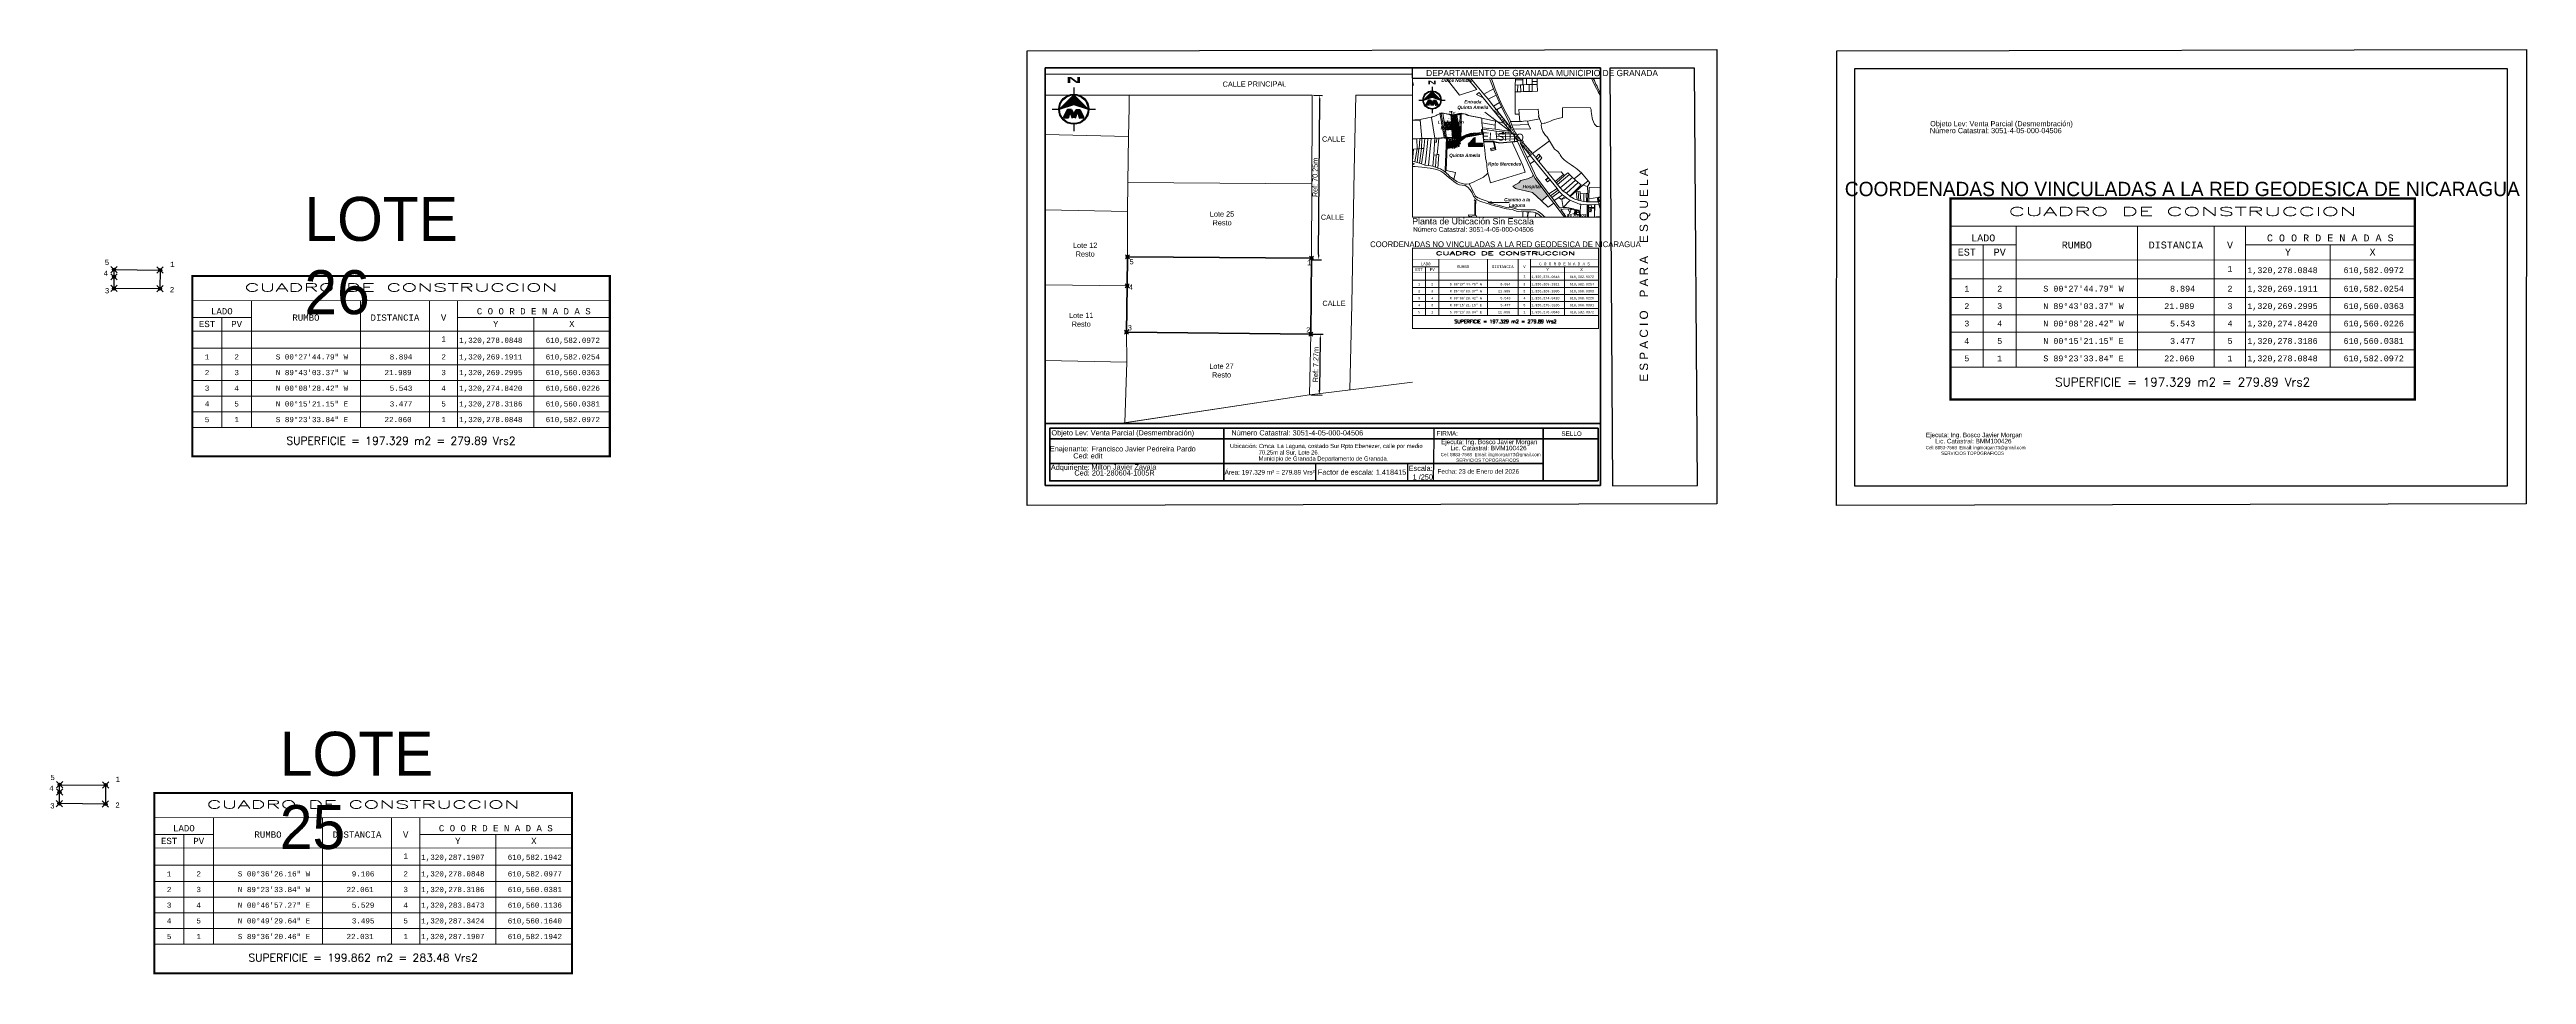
# Paper-space layout 'LAMINA DE TRABAJO' of a CAD drawing. Header units: millimetres. Extents: x 607875 to 1216822, y 1318929 to 2647553.
# Drawn here: x 607875 to 609061, y 1323421 to 1323863 of the extents above; entities outside this region: 2.
# The model-space entities are those that its viewports show. They can reach past a viewport. Long polylines and large blocks are cut down to what shows.
import ezdxf
from ezdxf.enums import TextEntityAlignment as Align

# ---------------------------------------------------------------- set-up
doc = ezdxf.new("R2010")
doc.units = ezdxf.units.MM
doc.header["$PDMODE"] = 35
doc.header["$PDSIZE"] = 1.5
doc.linetypes.add('DASHED', pattern=[0.75, 0.5, -0.25])
for name, color, linetype in [('0 - TEXTO', 5, 'Continuous'), ('CVL_CUADCON', 1, 'Continuous'), ('CVL_CUADCON_LIN', 8, 'Continuous'), ('CVL_CUADCON_TIT', 1, 'Continuous'), ('CVL_CUADCON_TX', 2, 'Continuous'), ('CVL_PUNTO', 250, 'Continuous'), ('CVL_PUNTO_NUM', 2, 'Continuous'), ('NORTE', 1, 'Continuous'), ('TEXTOS', 2, 'Continuous')]:
    doc.layers.add(name, color=color, linetype=linetype)
doc.styles.add('HECTOR LOPEZ', font='arial.ttf')
doc.styles.add('HUECA1', font='HUECA1.shx')
doc.styles.add('LOPEZ', font='TCCM____.TTF')
doc.styles.add('MONOTXT4', font='Monotxt4.shx')
doc.styles.add('ROMANS', font='ROMANS', dxfattribs={"height": 0.2})
doc.styles.get("Standard").update_dxf_attribs({"font": 'TCCM____.TTF'})
doc.styles.add('Style-ENGINEERING', font='ENGINEERING.shx')
doc.styles.add('TEXTOS', font='arial.ttf', dxfattribs={"height": 1})
doc.styles.add('TXT 300', font='arial.ttf', dxfattribs={"height": 0.06})
doc.dimstyles.new('ISO-25', dxfattribs={"dimtxt": 2.5, "dimasz": 2.5, "dimexe": 1.25, "dimexo": 0.625, "dimtad": 1, "dimtxsty": 'Standard', "dimcen": 2.5, "dimadec": 0, "dimazin": 0, "dimtfac": 1, "dimtmove": 0, "dimatfit": 3, "dimfxl": 1, "dimarcsym": 0})
doc.dimstyles.new('STANDARD$0', dxfattribs={"dimtxt": 0.6, "dimasz": 0.5, "dimexe": 0.125, "dimexo": 0.000625, "dimgap": 0.0625, "dimtad": 0, "dimzin": 1, "dimdsep": 46, "dimtxsty": 'ROMANS', "dimblk1": 'ARCHTICK', "dimblk2": 'ARCHTICK', "dimsah": 1, "dimcen": 2.5, "dimclrd": 1, "dimclre": 1, "dimclrt": 30, "dimaunit": 1, "dimadec": 0, "dimazin": 0, "dimtfac": 1, "dimtix": 1, "dimtofl": 0, "dimtmove": 1, "dimatfit": 3, "dimldrblk": 'ARCHTICK', "dimfxl": 1, "dimtolj": 1, "dimtzin": 1, "dimarcsym": 0})

# ---------------------------------------------------------------- blocks, each defined once
blk = doc.blocks.new('*D353')
at = {"color": 0, "lineweight": -2, "transparency": 16777216}
for p, q in [((608480.4, 1323841.5), (608484.6, 1323841.4)), ((608482.8, 1323765.2), (608483.3, 1323839)), ((608479.8, 1323762.7), (608484.1, 1323762.6))]:
    blk.add_line(p, q, dxfattribs=at)
at = {"color": 0, "lineweight": 15, "transparency": 16777216}
for points in [[(608482.9, 1323839), (608483.7, 1323838.9), (608483.3, 1323841.5)], [(608482.4, 1323765.2), (608483.2, 1323765.1), (608482.8, 1323762.7)]]:
    blk.add_solid(points, dxfattribs=at)
at = {"layer": 'Defpoints', "color": 0, "lineweight": 15, "transparency": 16777216}
for p in [(608479.7, 1323841.5), (608483.3, 1323841.5), (608479.2, 1323762.7)]:
    blk.add_point(p, dxfattribs=at)
at = {"color": 0, "lineweight": 15, "transparency": 16777216, "insert": (608481.1, 1323802.1), "char_height": 2.5, "attachment_point": 5, "rotation": 89.61}
blk.add_mtext('Ref: 70.25m', dxfattribs=at)
blk = doc.blocks.new('*D354')
at = {"color": 0, "lineweight": -2, "transparency": 16777216}
for p, q in [((608479.5, 1323727.1), (608484.9, 1323727)), ((608483.6, 1323724.5), (608483.2, 1323700.4)), ((608479, 1323698), (608484.4, 1323697.9))]:
    blk.add_line(p, q, dxfattribs=at)
at = {"color": 0, "lineweight": 15, "transparency": 16777216}
for points in [[(608483.2, 1323724.5), (608484, 1323724.5), (608483.6, 1323727)], [(608482.7, 1323700.4), (608483.6, 1323700.4), (608483.1, 1323697.9)]]:
    blk.add_solid(points, dxfattribs=at)
at = {"layer": 'Defpoints', "color": 0, "lineweight": 15, "transparency": 16777216}
for p in [(608478.9, 1323727.1), (608478.4, 1323698), (608483.1, 1323697.9)]:
    blk.add_point(p, dxfattribs=at)
at = {"color": 0, "lineweight": 15, "transparency": 16777216, "insert": (608481.4, 1323712.5), "char_height": 2.5, "attachment_point": 5, "rotation": 88.96}
blk.add_mtext('Ref: 7.27m', dxfattribs=at)
blk = doc.blocks.new('*D341')
at = {"color": 0, "lineweight": -2, "transparency": 16777216}
for p, q in [((81320, 504758), (81319, 504758)), ((81321, 504750), (81320, 504750)), ((81321, 504752), (81321, 504756))]:
    blk.add_line(p, q, dxfattribs=at)
at = {"color": 0, "lineweight": 15, "transparency": 16777216}
for points in [[(81321, 504756), (81320, 504755), (81320, 504758)], [(81322, 504752), (81321, 504752), (81322, 504750)]]:
    blk.add_solid(points, dxfattribs=at)
at = {"layer": 'Defpoints', "color": 0, "lineweight": 15, "transparency": 16777216}
for p in [(81320, 504758), (81320, 504758), (81322, 504750)]:
    blk.add_point(p, dxfattribs=at)
at = {"color": 0, "lineweight": 0, "transparency": 16777216, "insert": (81323, 504754), "char_height": 2.5, "attachment_point": 5, "rotation": 279.8288}
blk.add_mtext('8,33', dxfattribs=at)
blk = doc.blocks.new('_ARCHTICK')
at = {"color": 0, "linetype": 'ByBlock', "const_width": 0.15}
blk.add_lwpolyline([(-0.5, -0.5), (0.5, 0.5)], dxfattribs=at)
blk = doc.blocks.new('*D334')
at = {"color": 1, "lineweight": -2, "ltscale": 0.5, "transparency": 16777216}
for p, q in [((82672, 504057), (82674, 504057)), ((82672, 504029), (82674, 504029)), ((82674, 504057), (82674, 504044)), ((82674, 504029), (82674, 504042))]:
    blk.add_line(p, q, dxfattribs=at)
at = {"layer": 'Defpoints', "color": 0, "lineweight": 15, "ltscale": 0.5, "transparency": 16777216}
for p in [(82672, 504057), (82672, 504029), (82674, 504057)]:
    blk.add_point(p, dxfattribs=at)
at = {"color": 1, "lineweight": -2, "ltscale": 0.5, "transparency": 16777216, "xscale": 0.5, "yscale": 0.5, "zscale": 0.5}
for p, rotation in [((82674, 504057), 90.55249030619999), ((82674, 504029), 270.5524903062)]:
    blk.add_blockref('_ARCHTICK', p, dxfattribs=dict(at, rotation=rotation))
at = {"color": 30, "lineweight": 0, "ltscale": 0.5, "transparency": 16777216, "insert": (82674, 504043), "char_height": 0.2, "attachment_point": 5, "rotation": 270.5525, "style": 'ROMANS'}
blk.add_mtext('\\A1;28.44m.', dxfattribs=at)
blk = doc.blocks.new('*D335')
at = {"color": 1, "lineweight": -2, "ltscale": 0.5, "transparency": 16777216}
for p, q in [((82671, 503987), (82667, 503987)), ((82668, 503987), (82669, 503957)), ((82670, 503925), (82669, 503955)), ((82673, 503925), (82670, 503925))]:
    blk.add_line(p, q, dxfattribs=at)
at = {"layer": 'Defpoints', "color": 0, "lineweight": 15, "ltscale": 0.5, "transparency": 16777216}
for p in [(82670, 503925), (82671, 503987), (82673, 503925)]:
    blk.add_point(p, dxfattribs=at)
at = {"color": 1, "lineweight": -2, "ltscale": 0.5, "transparency": 16777216, "xscale": 0.5, "yscale": 0.5, "zscale": 0.5}
for p, rotation in [((82668, 503987), 91.98395182729834), ((82670, 503925), 271.9839518272984)]:
    blk.add_blockref('_ARCHTICK', p, dxfattribs=dict(at, rotation=rotation))
at = {"color": 30, "lineweight": 0, "ltscale": 0.5, "transparency": 16777216, "insert": (82669, 503956), "char_height": 0.2, "attachment_point": 5, "rotation": 271.984, "style": 'ROMANS'}
blk.add_mtext('\\A1;62.29m.', dxfattribs=at)
blk = doc.blocks.new('*D336')
at = {"color": 1, "lineweight": -2, "ltscale": 0.5, "transparency": 16777216}
for p, q in [((82672, 503987), (82672, 503986)), ((82672, 503986), (82685, 503987)), ((82699, 503988), (82686, 503987)), ((82699, 503989), (82699, 503988))]:
    blk.add_line(p, q, dxfattribs=at)
at = {"layer": 'Defpoints', "color": 0, "lineweight": 15, "ltscale": 0.5, "transparency": 16777216}
for p in [(82672, 503987), (82672, 503986), (82699, 503989)]:
    blk.add_point(p, dxfattribs=at)
at = {"color": 1, "lineweight": -2, "ltscale": 0.5, "transparency": 16777216, "xscale": 0.5, "yscale": 0.5, "zscale": 0.5}
for p, rotation in [((82672, 503986), 183.6663460148875), ((82699, 503988), 3.666346014887498)]:
    blk.add_blockref('_ARCHTICK', p, dxfattribs=dict(at, rotation=rotation))
at = {"color": 30, "lineweight": 0, "ltscale": 0.5, "transparency": 16777216, "insert": (82685, 503987), "char_height": 0.2, "attachment_point": 5, "rotation": 3.6663, "style": 'ROMANS'}
blk.add_mtext('\\A1;27.46m.', dxfattribs=at)
blk = doc.blocks.new('*D338')
at = {"color": 1, "lineweight": -2, "ltscale": 0.5, "transparency": 16777216}
for p, q in [((82672, 503987), (82670, 503987)), ((82672, 504006), (82671, 504006)), ((82671, 504006), (82671, 503997)), ((82671, 503987), (82671, 503996))]:
    blk.add_line(p, q, dxfattribs=at)
at = {"layer": 'Defpoints', "color": 0, "lineweight": 15, "ltscale": 0.5, "transparency": 16777216}
for p in [(82671, 503987), (82672, 504006), (82672, 503987)]:
    blk.add_point(p, dxfattribs=at)
at = {"color": 1, "lineweight": -2, "ltscale": 0.5, "transparency": 16777216, "xscale": 0.5, "yscale": 0.5, "zscale": 0.5}
for p, rotation in [((82671, 504006), 89.33683772916127), ((82671, 503987), 269.3368377291613)]:
    blk.add_blockref('_ARCHTICK', p, dxfattribs=dict(at, rotation=rotation))
at = {"color": 30, "lineweight": 0, "ltscale": 0.5, "transparency": 16777216, "insert": (82671, 503996), "char_height": 0.2, "attachment_point": 5, "rotation": 89.3368, "style": 'ROMANS'}
blk.add_mtext('\\A1;19.39m.', dxfattribs=at)
blk = doc.blocks.new('*D339')
at = {"color": 1, "lineweight": -2, "ltscale": 0.5, "transparency": 16777216}
for p, q in [((82699, 503989), (82702, 503989)), ((82700, 504008), (82703, 504007)), ((82703, 504007), (82702, 503999)), ((82702, 503989), (82702, 503997))]:
    blk.add_line(p, q, dxfattribs=at)
at = {"layer": 'Defpoints', "color": 0, "lineweight": 15, "ltscale": 0.5, "transparency": 16777216}
for p in [(82699, 503989), (82700, 504008), (82703, 504007)]:
    blk.add_point(p, dxfattribs=at)
at = {"color": 1, "lineweight": -2, "ltscale": 0.5, "transparency": 16777216, "xscale": 0.5, "yscale": 0.5, "zscale": 0.5}
for p, rotation in [((82703, 504007), 87.94325389027435), ((82702, 503989), 267.9432538902743)]:
    blk.add_blockref('_ARCHTICK', p, dxfattribs=dict(at, rotation=rotation))
at = {"color": 30, "lineweight": 0, "ltscale": 0.5, "transparency": 16777216, "insert": (82702, 503998), "char_height": 0.2, "attachment_point": 5, "rotation": 87.9433, "style": 'ROMANS'}
blk.add_mtext('\\A1;18.77m.', dxfattribs=at)
blk = doc.blocks.new('*D340')
at = {"color": 1, "lineweight": -2, "ltscale": 0.5, "transparency": 16777216}
for p, q in [((82229, 504320), (82242, 504330)), ((82231, 504318), (82229, 504320)), ((82256, 504339), (82243, 504330)), ((82258, 504337), (82256, 504340))]:
    blk.add_line(p, q, dxfattribs=at)
at = {"layer": 'Defpoints', "color": 0, "lineweight": 15, "ltscale": 0.5, "transparency": 16777216}
for p in [(82229, 504320), (82231, 504318), (82258, 504337)]:
    blk.add_point(p, dxfattribs=at)
at = {"color": 1, "lineweight": -2, "ltscale": 0.5, "transparency": 16777216, "xscale": 0.5, "yscale": 0.5, "zscale": 0.5}
for p, rotation in [((82229, 504320), 214.7365884167653), ((82256, 504339), 34.73658841676522)]:
    blk.add_blockref('_ARCHTICK', p, dxfattribs=dict(at, rotation=rotation))
at = {"color": 30, "lineweight": 0, "ltscale": 0.5, "transparency": 16777216, "insert": (82243, 504330), "char_height": 0.2, "attachment_point": 5, "rotation": 34.7366, "style": 'ROMANS'}
blk.add_mtext('\\A1;33.42m.', dxfattribs=at)

msp = doc.modelspace()

# ---------------------------------------------------------------- hatches: boundary and pattern name
at = {"lineweight": 15}
h = msp.add_hatch(color=7, dxfattribs=at)
h.dxf.hatch_style = 1
h.paths.add_polyline_path([(81278.384, 504671.86), (81256.325, 504672.094), (81256.31, 504668.617), (81256.323, 504663.075), (81278.312, 504662.966)])
h = msp.add_hatch(color=9, dxfattribs=at)
h.dxf.hatch_style = 1
h.paths.add_polyline_path([(82118.768, 504330.119), (82099.222, 504369.905), (82089.188, 504347.994), (82038.995, 504328.399), (81970.742, 504312.005), (81949.802, 504286.73), (81886.493, 504250.798), (81915.598, 504227.329), (82092.693, 504184.873), (82183.915, 504097.972), (82252.187, 504154.008)])

# ---------------------------------------------------------------- linework, layer by layer
at = {"color": 1, "lineweight": 0}
for p, q in [((81360.37, 505439.88), (81510.346, 505256.747)), ((81424.361, 505403.394), (81584.317, 505208.374)), ((81913.518, 505396.494), (81912.975, 505359.39)), ((81991.49, 505359.07), (81991.767, 505398.205)), ((82029.787, 505370.975), (82028.356, 505398.157)), ((82138.332, 505405.383), (82138.207, 505340.584)), ((81579.494, 505171.493), (81792.66, 504908.677)), ((81584.317, 505208.374), (81686.645, 505263.077)), ((81584.317, 505208.374), (81628.824, 505158.31)), ((81628.824, 505158.31), (81711.673, 505198.419)), ((81628.824, 505158.31), (81684.642, 505085.948)), ((81747.699, 505121.625), (81711.673, 505198.419)), ((81912.975, 505359.39), (81910.757, 505304.743)), ((81910.757, 505304.743), (81912.186, 505234.87)), ((81938.71, 505304.138), (81910.757, 505304.743)), ((81936.324, 505235.006), (81912.186, 505234.87)), ((81912.975, 505359.39), (81991.49, 505359.07)), ((81936.324, 505235.006), (81938.71, 505304.138)), ((81968.599, 505233.917), (81936.324, 505235.006)), ((81967.166, 505304.553), (81938.71, 505304.138)), ((81991.038, 505306.466), (81967.166, 505304.553)), ((81968.599, 505233.917), (81967.166, 505304.553)), ((81998.063, 505235.608), (81968.599, 505233.917)), ((81991.49, 505359.07), (81991.038, 505306.466)), ((81991.038, 505306.466), (81999.178, 505304.987)), ((81998.063, 505235.608), (81999.178, 505304.987)), ((82056.752, 505236.447), (81998.063, 505235.608)), ((81999.178, 505304.987), (82030.406, 505309.229)), ((82029.787, 505370.975), (82030.406, 505309.229)), ((82030.406, 505309.229), (82057.854, 505308.113)), ((82056.752, 505236.447), (82057.854, 505308.113)), ((82088.512, 505236.625), (82056.752, 505236.447)), ((82057.854, 505308.113), (82089.107, 505308.035)), ((82087.395, 505339.789), (82086.437, 505372.819)), ((82138.207, 505340.584), (82087.395, 505339.789)), ((82089.107, 505308.035), (82087.395, 505339.789)), ((82088.512, 505236.625), (82089.107, 505308.035)), ((82141.855, 505239.213), (82088.512, 505236.625)), ((82089.107, 505308.035), (82140.421, 505309.848)), ((82138.207, 505340.584), (82140.421, 505309.848)), ((82140.421, 505309.848), (82141.855, 505239.213)), ((80920.941, 504942.9), (80939.616, 504749.371)), ((81038.704, 504965.418), (81075.285, 504751.66)), ((81128.788, 505013.276), (81173.298, 504757.876)), ((81140.609, 505005.633), (81185.286, 504754.821)), ((81268.347, 504750.201), (81247.833, 505030.926)), ((81283.309, 504876.471), (81274.644, 504990.412)), ((81283.309, 504876.471), (81274.644, 504990.412)), ((81286.678, 504921.724), (81281.544, 504989.236)), ((81286.678, 504921.724), (81281.544, 504989.236)), ((81281.544, 504989.236), (81282.174, 504980.959)), ((81281.544, 504989.236), (81282.174, 504980.959)), ((81282.174, 504980.959), (81282.88, 504971.666)), ((81282.174, 504980.959), (81282.88, 504971.666)), ((81282.88, 504971.666), (81283.567, 504962.642)), ((81282.88, 504971.666), (81283.567, 504962.642)), ((81283.567, 504962.642), (81284.234, 504953.868)), ((81283.567, 504962.642), (81284.234, 504953.868)), ((81284.234, 504953.868), (81284.882, 504945.342)), ((81284.234, 504953.868), (81284.882, 504945.342)), ((81284.882, 504945.342), (81285.515, 504937.016)), ((81284.882, 504945.342), (81285.515, 504937.016)), ((81285.515, 504937.016), (81286.132, 504928.91)), ((81285.515, 504937.016), (81286.132, 504928.91)), ((81286.132, 504928.91), (81286.727, 504921.089)), ((81286.132, 504928.91), (81286.727, 504921.089)), ((81290.702, 504868.816), (81289.093, 504889.972)), ((81290.702, 504868.816), (81289.093, 504889.972)), ((81304.853, 504989.793), (81306.99, 504976.697)), ((81304.853, 504989.793), (81306.99, 504976.697)), ((81306.591, 504918.587), (81316.67, 504917.371)), ((81306.99, 504976.697), (81308.488, 504967.518)), ((81306.99, 504976.697), (81308.488, 504967.518)), ((81308.488, 504967.518), (81309.948, 504958.566)), ((81308.488, 504967.518), (81309.948, 504958.566)), ((81309.594, 504895.905), (81320.368, 504894.711)), ((81309.594, 504895.905), (81320.368, 504894.711)), ((81309.948, 504958.566), (81311.366, 504949.881)), ((81309.948, 504958.566), (81311.366, 504949.881)), ((81311.366, 504949.881), (81312.744, 504941.433)), ((81311.366, 504949.881), (81312.744, 504941.433)), ((81312.744, 504941.433), (81314.089, 504933.192)), ((81312.744, 504941.433), (81314.089, 504933.192)), ((81314.089, 504933.192), (81315.398, 504925.168)), ((81314.089, 504933.192), (81315.398, 504925.168)), ((81315.398, 504925.168), (81316.67, 504917.371)), ((81315.398, 504925.168), (81316.67, 504917.371)), ((81316.67, 504917.371), (81320.368, 504894.711)), ((81316.67, 504917.371), (81320.368, 504894.711)), ((81565.492, 504911.209), (81564.19, 504959.484)), ((81564.19, 504959.484), (81704.884, 504928.258)), ((81570.884, 504858.638), (81565.492, 504911.209)), ((81704.108, 504887.595), (81565.492, 504911.209)), ((81684.642, 505085.948), (81747.699, 505121.625)), ((81684.642, 505085.948), (81716.134, 505045.467)), ((81702.839, 504844.389), (81704.108, 504887.595)), ((81704.108, 504887.595), (81704.884, 504928.258)), ((81704.884, 504928.258), (81792.66, 504908.677)), ((81716.134, 505045.467), (81769.044, 505078.292)), ((81716.134, 505045.467), (81826.713, 504907.853)), ((81769.044, 505078.292), (81747.699, 505121.625)), ((81848.529, 504913.82), (81769.044, 505078.292)), ((81792.66, 504908.677), (81864.076, 504819.632)), ((81826.713, 504907.853), (81870.229, 504853.463)), ((81870.229, 504853.463), (81848.529, 504913.82)), ((81862.954, 504923.558), (81876.895, 504886.282)), ((81876.895, 504886.282), (82050.647, 504893.613)), ((81876.895, 504886.282), (81894.676, 504844.199)), ((81958.997, 504923.845), (81951.434, 504999.782)), ((82163.368, 504952.44), (82039.764, 504929.382)), ((82039.764, 504929.382), (82050.647, 504893.613)), ((82050.647, 504893.613), (82069.465, 504847.979)), ((82186.268, 504904.033), (82163.368, 504952.44)), ((80888.569, 504745.272), (80809.794, 504746.607)), ((80853.138, 504635.295), (80823.171, 504632.84)), ((80842.941, 504511.993), (80853.138, 504635.295)), ((80853.138, 504635.295), (80890.213, 504639.062)), ((80890.213, 504639.062), (80867.128, 504503.743)), ((80918.541, 504746.965), (80888.569, 504745.272)), ((80890.213, 504639.062), (80888.569, 504745.272)), ((80890.213, 504639.062), (80908.252, 504639.163)), ((80890.545, 504496.76), (80908.252, 504639.163)), ((80913.068, 504641.223), (80935.669, 504643.384)), ((80935.669, 504643.384), (80914.722, 504490.289)), ((80939.616, 504749.371), (80918.541, 504746.965)), ((80935.087, 504483.797), (80961.069, 504644.797)), ((80935.669, 504643.384), (80939.616, 504749.371)), ((80961.069, 504644.797), (80935.669, 504643.384)), ((80971.642, 504747.519), (80939.616, 504749.371)), ((80961.069, 504644.797), (80971.642, 504747.519)), ((81002.646, 504746.677), (80971.642, 504747.519)), ((81035.416, 504747.878), (81002.646, 504746.677)), ((81008.104, 504467.945), (81035.416, 504747.878)), ((81075.285, 504751.66), (81035.416, 504747.878)), ((81065.896, 504577.539), (81075.285, 504751.66)), ((81115.7, 504749.092), (81075.285, 504751.66)), ((81099.421, 504580.015), (81115.7, 504749.092)), ((81104.665, 504752.225), (81174.251, 504757.954)), ((81115.7, 504749.092), (81185.286, 504754.821)), ((81203.957, 504655.771), (81203.862, 504644.653)), ((81203.862, 504644.653), (81225.96, 504647.881)), ((81204.077, 504664.827), (81203.957, 504655.771)), ((81204.202, 504673.961), (81204.077, 504664.827)), ((81204.536, 504682.873), (81204.202, 504673.961)), ((81204.983, 504691.869), (81204.536, 504682.873)), ((81205.622, 504728.583), (81204.766, 504737.666)), ((81205.054, 504700.776), (81204.983, 504691.869)), ((81205.622, 504728.583), (81204.99, 504709.75)), ((81204.99, 504709.75), (81205.054, 504700.776)), ((81226.991, 504732.832), (81205.622, 504728.583)), ((81225.96, 504647.881), (81234.553, 504649.089)), ((81234.553, 504649.089), (81278.181, 504655.698)), ((81235.308, 504734.244), (81257.187, 504738.058)), ((81257.187, 504738.058), (81279.68, 504742.162)), ((81278.181, 504655.698), (81286.386, 504656.707)), ((81286.363, 504654.453), (81326.547, 504663.082)), ((81286.386, 504656.707), (81286.363, 504654.453)), ((81286.594, 504666.961), (81286.386, 504656.707)), ((81286.893, 504682.925), (81286.594, 504666.961)), ((81287.203, 504698.369), (81286.893, 504682.925)), ((81288.069, 504743.619), (81287.822, 504729.453)), ((81288.069, 504743.619), (81301.741, 504746.188)), ((81301.741, 504746.188), (81321.546, 504749.803)), ((81326.547, 504663.082), (81327.47, 504750.777)), ((81327.482, 504750.729), (81328.536, 504746.697)), ((81460.964, 504731.544), (81461.068, 504731.633)), ((81466.06, 504735.893), (81465.956, 504735.804)), ((81467.962, 504737.516), (81469.864, 504739.139)), ((81702.839, 504844.389), (81570.884, 504858.638)), ((81571.721, 504845.937), (81570.884, 504858.638)), ((81711.596, 504824.363), (81571.721, 504845.937)), ((81571.721, 504845.937), (81582.316, 504729.867)), ((81720.995, 504738.78), (81582.316, 504729.867)), ((81864.076, 504819.632), (81702.839, 504844.389)), ((81872.784, 504807.991), (81711.596, 504824.363)), ((81713.539, 504796.676), (81711.596, 504824.363)), ((81889.649, 504791.823), (81713.539, 504796.676)), ((81716.739, 504771.028), (81713.539, 504796.676)), ((81903.757, 504769.287), (81716.739, 504771.028)), ((81720.995, 504738.78), (81716.739, 504771.028)), ((81922.193, 504745.25), (81720.995, 504738.78)), ((81864.076, 504819.632), (81872.784, 504807.991)), ((81872.784, 504807.991), (81889.649, 504791.823)), ((81877.94, 504709.424), (81936.848, 504716.109)), ((81889.649, 504791.823), (81903.757, 504769.287)), ((82069.465, 504847.979), (81894.676, 504844.199)), ((81903.757, 504769.287), (81922.193, 504745.25)), ((81922.193, 504745.25), (81934.591, 504720.596)), ((81936.848, 504716.109), (82099.222, 504369.905)), ((81961.835, 504701.511), (82034.377, 504550.976)), ((82066.517, 504572.757), (81961.835, 504701.511)), ((82090.297, 504590.425), (82267.87, 504725.089)), ((80814.644, 504527.843), (80842.941, 504511.993)), ((80842.941, 504511.993), (80867.128, 504503.743)), ((80867.128, 504503.743), (80890.545, 504496.76)), ((80890.545, 504496.76), (80914.722, 504490.289)), ((80914.722, 504490.289), (80935.087, 504483.797)), ((80935.087, 504483.797), (80972.519, 504470.032)), ((80972.519, 504470.032), (81008.104, 504467.945)), ((81008.104, 504467.945), (81053.125, 504459.813)), ((81065.896, 504577.539), (81053.125, 504459.813)), ((81053.125, 504459.813), (81080.875, 504450.567)), ((81088.774, 504575.89), (81065.896, 504577.539)), ((81080.875, 504450.567), (81088.774, 504575.89)), ((81080.875, 504450.567), (81105.582, 504440.288)), ((81099.421, 504580.015), (81088.774, 504575.89)), ((81193.391, 504415.117), (81178.985, 504402.076)), ((81654.552, 504287.1), (82013.685, 504397.63)), ((82034.377, 504550.976), (82066.517, 504572.757)), ((82034.377, 504550.976), (82065.763, 504485.338)), ((82065.763, 504485.338), (82111.825, 504516.091)), ((82111.825, 504516.091), (82066.517, 504572.757)), ((82090.297, 504590.425), (82125.603, 504549.457)), ((82346.779, 504227.979), (82111.825, 504516.091)), ((82125.603, 504549.457), (82140.45, 504530.737)), ((82140.45, 504530.737), (82170.716, 504568.77)), ((82140.45, 504530.737), (82158.624, 504508.223)), ((82158.624, 504508.223), (82327.035, 504301.307)), ((82422.71, 504363.849), (82339.96, 504285.37)), ((82352.886, 504269.434), (82476.764, 504375.081)), ((82476.764, 504375.081), (82507.948, 504343.746)), ((82525.566, 504329.107), (82600.929, 504389.248)), ((82669.752, 504309.082), (82600.929, 504389.248)), ((82252.187, 504154.008), (82183.915, 504097.972)), ((82252.187, 504154.008), (82313.119, 504076.338)), ((82261.991, 504171.851), (82346.779, 504227.979)), ((82261.991, 504171.851), (82277.607, 504152.118)), ((82277.607, 504152.118), (82359.07, 504211.785)), ((82277.607, 504152.118), (82291.945, 504133.648)), ((82291.945, 504133.648), (82373.664, 504193.063)), ((82291.945, 504133.648), (82316.269, 504102.275)), ((82316.269, 504102.275), (82363.852, 504133.545)), ((82327.035, 504301.307), (82352.886, 504269.434)), ((82359.07, 504211.785), (82346.779, 504227.979)), ((82352.886, 504269.434), (82380.276, 504235.029)), ((82373.664, 504193.063), (82359.07, 504211.785)), ((82363.852, 504133.545), (82404.595, 504161.473)), ((82404.595, 504161.473), (82373.664, 504193.063)), ((82380.276, 504235.029), (82507.948, 504343.746)), ((82380.276, 504235.029), (82411.227, 504200.136)), ((82431.402, 504139.77), (82404.595, 504161.473)), ((82409.949, 504029.364), (82482.415, 504106.769)), ((82411.227, 504200.136), (82537.591, 504315.198)), ((82411.227, 504200.136), (82444.389, 504177.96)), ((82440.082, 504132.958), (82431.402, 504139.77)), ((82444.389, 504177.96), (82567.462, 504290.972)), ((82444.389, 504177.96), (82478.363, 504147.404)), ((82478.363, 504147.404), (82483.971, 504144.386)), ((82483.971, 504144.386), (82544.12, 504199.105)), ((82507.948, 504343.746), (82525.566, 504329.107)), ((82525.566, 504329.107), (82537.591, 504315.198)), ((82537.591, 504315.198), (82567.462, 504290.972)), ((82544.12, 504199.105), (82613.618, 504262.771)), ((82554.821, 504108.193), (82544.12, 504199.105)), ((82544.12, 504199.105), (82566.231, 504198.213)), ((82554.821, 504108.193), (82574.929, 504102.208)), ((82566.231, 504198.213), (82586.084, 504192.481)), ((82574.929, 504102.208), (82566.231, 504198.213)), ((82574.929, 504102.208), (82592.483, 504098.495)), ((82586.084, 504192.481), (82588.733, 504174.199)), ((82588.733, 504174.199), (82592.483, 504098.495)), ((82588.733, 504174.199), (82626.344, 504173.141)), ((82592.483, 504098.495), (82625.291, 504093.343)), ((82613.618, 504262.771), (82669.752, 504309.082)), ((82613.618, 504262.771), (82663.243, 504249.583)), ((82625.291, 504093.343), (82626.344, 504173.141)), ((82626.344, 504173.141), (82650.471, 504175.055)), ((82650.471, 504175.055), (82666.21, 504177.431)), ((82651.48, 504090.187), (82650.471, 504175.055)), ((82663.243, 504249.583), (82687.669, 504286.821)), ((82666.21, 504177.431), (82663.243, 504249.583)), ((82665.202, 504090.01), (82666.21, 504177.431)), ((82687.669, 504286.821), (82669.752, 504309.082)), ((82678.244, 504118.799), (82676.65, 504087.534)), ((82793.399, 504110.731), (82793.381, 504094.378)), ((82793.399, 504110.731), (82793.381, 504094.378)), ((82794.465, 504110.891), (82793.399, 504110.731)), ((82794.465, 504110.891), (82793.399, 504110.731)), ((82794.773, 504122.827), (82794.465, 504110.891)), ((82794.773, 504122.827), (82794.465, 504110.891)), ((82800.613, 504123.023), (82794.773, 504122.827)), ((82800.613, 504123.023), (82794.773, 504122.827)), ((82800.666, 504135.16), (82800.613, 504123.023)), ((82800.666, 504135.16), (82800.613, 504123.023)), ((82800.613, 504123.023), (82800.997, 504094.841)), ((82800.613, 504123.023), (82800.997, 504094.841)), ((82800.666, 504135.16), (82819.551, 504136.57)), ((82800.666, 504135.16), (82819.551, 504136.57)), ((82821.507, 504096.415), (82800.997, 504094.841)), ((82821.507, 504096.415), (82800.997, 504094.841)), ((82125.883, 503974.956), (82118.163, 503780.785)), ((82194.555, 503922.35), (82187.803, 503578.516)), ((82313.119, 504076.338), (82442.204, 503902.743)), ((82411.573, 504012.602), (82387.461, 504008.146)), ((82387.461, 504008.146), (82453.331, 503911.7)), ((82453.331, 503911.7), (82480.122, 503978.501)), ((82625.291, 504093.343), (82651.48, 504090.187)), ((82651.48, 504090.187), (82665.202, 504090.01)), ((82665.202, 504090.01), (82676.65, 504087.534)), ((82676.65, 504087.534), (82769.375, 504090.343)), ((82738.808, 504060.44), (82734.496, 503911.137)), ((82738.808, 504060.44), (82782.984, 504066.279)), ((82769.375, 504090.343), (82782.581, 504091.434)), ((82793.381, 504094.378), (82778.864, 504093.052)), ((82793.381, 504094.378), (82778.864, 504093.052)), ((82782.581, 504091.434), (82961.436, 504095.237)), ((82782.984, 504066.279), (82833.559, 504064.277)), ((82800.997, 504094.841), (82793.381, 504094.378)), ((82800.997, 504094.841), (82793.381, 504094.378))]:
    msp.add_line(p, q, dxfattribs=at)
at = {"color": 1, "lineweight": 0, "ltscale": 0.5}
for p, q in [((81259.029, 504991.556), (81265.342, 504990.48)), ((81205.622, 504728.583), (81201.709, 504726.361)), ((81205.622, 504728.583), (81202.747, 504731.382)), ((81202.747, 504731.382), (81205.622, 504728.583)), ((81460.796, 504772.67), (81330.208, 504750.557)), ((81330.461, 504755.939), (81331.275, 504777.549)), ((81455.408, 504777.218), (81330.461, 504755.939)), ((81455.408, 504777.218), (81563.806, 504797.148)), ((81460.796, 504772.67), (81569.573, 504792.669)), ((81563.806, 504797.148), (81560.796, 504841.159)), ((81560.796, 504841.159), (81573.649, 504841.159)), ((81569.573, 504792.669), (81566.629, 504835.711)), ((81566.629, 504835.711), (81573.649, 504835.711)), ((82410.773, 504012.525), (82387.481, 504008.117)), ((82459.353, 504014.538), (82410.773, 504012.525)), ((82459.356, 504014.586), (82461.32, 504016.123)), ((82551.188, 503979.483), (82559.538, 503978.376)), ((82586.747, 503994.276), (82589.47, 503930.995)), ((82589.47, 503930.995), (82591.52, 503926.859)), ((82591.52, 503926.859), (82660.744, 503924.785)), ((82660.744, 503924.785), (82659.468, 504057.055)), ((82672.028, 504022.481), (82671.693, 504057.173)), ((82672.968, 503924.903), (82672.403, 503983.585))]:
    msp.add_line(p, q, dxfattribs=at)
at = {"color": 1, "lineweight": 0, "ltscale": 0.1}
msp.add_line((81442.686, 504702.126), (81442.664, 504702.325), dxfattribs=at)
at = {"color": 1, "lineweight": 0}
for points in [[(80702.448, 505971.592), (80851.987, 505303.353), (80596.185, 505249.565)], [(82683.635, 505399.815), (82699.985, 505384.914), (82709.727, 505370.231), (82720.545, 505345.389), (82733.45, 505311.41), (82755.809, 505268.591), (82775.843, 505232.111), (82802.8, 505184.998), (82819.439, 505164.254)], [(82711.39, 505389.807), (82723.951, 505371.073), (82735.758, 505350.811), (82743.753, 505330.781), (82751.473, 505314.307), (82762.531, 505292.007), (82775.673, 505260.825), (82788.012, 505236.754), (82800.586, 505215.733), (82820.054, 505189.161)], [(81510.346, 505256.747), (81332.072, 505197.805), (81187.68, 505381.732), (81360.37, 505439.88)], [(81598.47, 505479.339), (81623.071, 505443.901), (81635.154, 505420.083), (81649.522, 505396.531), (81657.743, 505381.331)], [(81686.645, 505263.077), (81668.586, 505309.224), (81649.768, 505354.858), (81634.327, 505388.06), (81624.835, 505403.507), (81609.939, 505430.359)], [(81912.56, 505429.777), (81730.555, 505400.037), (81706.218, 505390.752), (81657.743, 505381.331)], [(82086.437, 505372.819), (82087.282, 505401.792), (82086.437, 505372.819), (82029.787, 505370.975)], [(81657.743, 505381.331), (81671.137, 505350.658), (81686.101, 505312.117), (81702.401, 505262.657), (81720.941, 505221.087), (81736.432, 505179.5), (81762.433, 505122.216), (81789.958, 505064.942), (81815.396, 505017.058), (81841.845, 504969.942), (81857.277, 504938.264), (81862.954, 504923.558)], [(81711.673, 505198.419), (81695.948, 505236.701), (81686.645, 505263.077)], [(81912.186, 505234.87), (81912.297, 505001.086), (81951.434, 504999.782)], [(80920.941, 504942.9), (80888.169, 504941.954), (80865.31, 504940.554), (80837.366, 504939.634), (80821.863, 504940.309), (80805.857, 504939.965), (80792.401, 504938.111)], [(81038.704, 504965.418), (81002.903, 504961.15), (80973.463, 504955.394), (80952.647, 504952.227), (80936.661, 504948.58), (80920.941, 504942.9)], [(81140.609, 505005.633), (81117.762, 505002.201), (81100.531, 504994.227), (81087.615, 504987.039), (81075.198, 504981.378), (81060.498, 504975.197), (81048.573, 504972.334), (81038.704, 504965.418)], [(81553.155, 504962.617), (81412.226, 504990.538), (81397.433, 505000.111), (81380.387, 505003.826), (81359.53, 505007.52), (81339.45, 505008.678), (81323.958, 505007.574), (81310.251, 505005.21), (81286.161, 504996.943), (81266.366, 504993.019), (81246.531, 504995.703), (81231.261, 504999.937), (81212.19, 505002.371), (81194.898, 505004.814), (81165.387, 505011.001), (81143.013, 505013.416), (81129.574, 505008.766)], [(81564.19, 504959.484), (81423.261, 504987.405), (81408.468, 504996.978), (81391.422, 505000.693), (81370.565, 505004.387), (81350.485, 505005.545), (81334.993, 505004.441), (81321.286, 505002.077), (81297.196, 504993.81), (81277.401, 504989.886), (81257.566, 504992.57), (81242.296, 504996.804), (81223.225, 504999.238), (81205.933, 505001.681), (81176.422, 505007.868), (81154.048, 505010.283), (81140.609, 505005.633)], [(81276.481, 504988.58), (81234.783, 504995.691)], [(81250.493, 504994.531), (81251.206, 504984.767), (81251.918, 504975.023), (81252.63, 504965.279), (81253.339, 504955.585), (81254.046, 504945.91), (81254.752, 504936.246), (81255.455, 504926.622), (81256.158, 504917.008), (81256.857, 504907.433), (81257.556, 504897.869), (81258.254, 504888.324), (81258.946, 504878.854)], [(81250.493, 504994.531), (81251.206, 504984.767), (81251.918, 504975.023), (81252.63, 504965.279), (81253.339, 504955.585), (81254.046, 504945.91), (81254.752, 504936.246), (81255.455, 504926.622), (81256.158, 504917.008), (81256.857, 504907.433), (81257.556, 504897.869), (81258.254, 504888.324), (81258.946, 504878.854)], [(81251.206, 504984.767), (81275.374, 504980.82)], [(81251.206, 504984.767), (81275.374, 504980.82)], [(81251.918, 504975.023), (81276.101, 504971.248)], [(81251.918, 504975.023), (81276.101, 504971.248)], [(81252.63, 504965.279), (81276.829, 504961.675)], [(81252.63, 504965.279), (81276.829, 504961.675)], [(81253.339, 504955.585), (81277.553, 504952.153)], [(81253.339, 504955.585), (81277.553, 504952.153)], [(81254.046, 504945.91), (81278.276, 504942.65)], [(81254.046, 504945.91), (81278.276, 504942.65)], [(81254.752, 504936.246), (81278.998, 504933.158)], [(81254.752, 504936.246), (81278.998, 504933.158)], [(81255.455, 504926.622), (81279.717, 504923.705)], [(81255.455, 504926.622), (81279.717, 504923.705)], [(81256.158, 504917.008), (81280.435, 504914.262)], [(81256.158, 504917.008), (81280.435, 504914.262)], [(81256.857, 504907.433), (81281.15, 504904.859)], [(81256.857, 504907.433), (81281.15, 504904.859)], [(81257.556, 504897.869), (81281.864, 504895.466)], [(81257.556, 504897.869), (81281.864, 504895.466)], [(81258.254, 504888.324), (81282.577, 504886.093)], [(81258.254, 504888.324), (81282.577, 504886.093)], [(81258.946, 504878.854), (81283.309, 504876.471)], [(81258.946, 504878.854), (81283.309, 504876.471)], [(81274.644, 504990.412), (81275.374, 504980.82), (81276.101, 504971.248), (81276.829, 504961.675), (81277.553, 504952.153), (81278.276, 504942.65), (81278.998, 504933.158), (81279.717, 504923.705), (81280.435, 504914.262), (81281.15, 504904.859), (81281.864, 504895.466), (81282.577, 504886.093), (81283.309, 504876.471)], [(81274.644, 504990.412), (81275.374, 504980.82), (81276.101, 504971.248), (81276.829, 504961.675), (81277.553, 504952.153), (81278.276, 504942.65), (81278.998, 504933.158), (81279.717, 504923.705), (81280.435, 504914.262), (81281.15, 504904.859), (81281.864, 504895.466), (81282.577, 504886.093), (81283.309, 504876.471)], [(81288.162, 504990.932), (81277.462, 504988.603)], [(81282.174, 504980.959), (81306.99, 504976.697)], [(81282.174, 504980.959), (81306.99, 504976.697)], [(81282.88, 504971.666), (81308.488, 504967.518)], [(81282.88, 504971.666), (81308.488, 504967.518)], [(81283.567, 504962.642), (81309.948, 504958.566)], [(81283.567, 504962.642), (81309.948, 504958.566)], [(81284.234, 504953.868), (81311.366, 504949.881)], [(81284.234, 504953.868), (81311.366, 504949.881)], [(81284.882, 504945.342), (81312.744, 504941.433)], [(81284.882, 504945.342), (81312.744, 504941.433)], [(81285.515, 504937.016), (81314.089, 504933.192)], [(81285.515, 504937.016), (81314.089, 504933.192)], [(81286.132, 504928.91), (81315.398, 504925.168)], [(81286.132, 504928.91), (81315.398, 504925.168)], [(81321.703, 504886.529), (81289.093, 504889.972)], [(81321.703, 504886.529), (81289.093, 504889.972)], [(81299.952, 504888.826), (81302.147, 504867.697)], [(81299.952, 504888.826), (81302.147, 504867.697)], [(81310.841, 504887.676), (81313.692, 504866.568)], [(81310.841, 504887.676), (81313.692, 504866.568)], [(82039.764, 504929.382), (82021.466, 504930.041), (81998.364, 504926.607), (81980.34, 504923.965), (81958.997, 504923.845), (81862.954, 504923.558)], [(81951.434, 504999.782), (81947.835, 505049.822), (82149.306, 505053.244), (82158.109, 504982.396), (82155.326, 504980.347), (82154.114, 504970.43), (82159.201, 504969.696), (82163.368, 504952.44)], [(82267.87, 504725.089), (82248.881, 504756.746), (82239.418, 504767.111), (82226.635, 504780.507), (82211.269, 504801.004), (82200.231, 504820), (82189.644, 504848.656), (82184.191, 504868.446), (82182.579, 504883.175), (82186.268, 504904.033)], [(82186.268, 504904.033), (82211.408, 504906.462), (82222.835, 504907.543), (82241.096, 504913.236), (82259.6, 504920.71), (82277.333, 504929.704), (82300.662, 504937.712), (82320.182, 504945.192), (82343.523, 504951.168), (82357.476, 504954.804), (82404.414, 504966.249)], [(82404.414, 504966.249), (82403.572, 505065.857), (82691.931, 505070.785)], [(82678.244, 504118.799), (82679.573, 504237.985), (82925.984, 504246.997)], [(82691.931, 505070.785), (82699.934, 505049.484), (82703.107, 505028.411), (82705.517, 505007.587), (82708.45, 504984.225), (82711.879, 504962.899), (82716.818, 504944.122), (82725.082, 504921.553), (82736.144, 504898.491), (82749.44, 504884.335), (82761.441, 504874.238), (82773.905, 504872.022), (82791.163, 504875.422), (82804.614, 504878.039), (82829.972, 504886.568)], [(80908.252, 504639.163), (80913.068, 504641.223), (80918.541, 504746.965)], [(80972.519, 504470.032), (80977.39, 504505.635), (80997.362, 504694.808), (81002.646, 504746.677)], [(81174.251, 504757.954), (81195.596, 504757.566), (81182.356, 504418.25)], [(81189.429, 504751.766), (81176.579, 504751.766), (81176.579, 504762.946), (81206.132, 504762.946), (81206.132, 504751.766), (81192.74, 504751.766)], [(81185.286, 504754.821), (81206.631, 504754.433), (81193.391, 504415.117)], [(81189.429, 504751.766), (81205.622, 504728.583), (81192.74, 504751.766)], [(81202.609, 504743.221), (81219.376, 504744.82), (81231.512, 504745.319), (81242.327, 504745.821), (81266.896, 504748.789), (81329.805, 504759.688)], [(81290.702, 504868.816), (81302.147, 504867.697), (81313.692, 504866.568), (81325.143, 504865.448)], [(81290.702, 504868.816), (81302.147, 504867.697), (81313.692, 504866.568), (81325.143, 504865.448)], [(81425.205, 504665.265), (81424.052, 504690.169)], [(81425.193, 504665.515), (81424.063, 504689.919)], [(81424.179, 504690.627), (81428.643, 504697.361)], [(81424.263, 504685.614), (81473.253, 504685.49)], [(81424.263, 504685.614), (81439.663, 504685.575), (81448.063, 504685.554), (81456.463, 504685.532), (81464.863, 504685.511), (81473.253, 504685.49)], [(81424.263, 504685.614), (81424.539, 504679.651)], [(81424.317, 504690.835), (81428.505, 504697.153)], [(81424.539, 504679.651), (81572.03, 504679.279)], [(81424.539, 504679.651), (81436.839, 504679.62), (81446.529, 504679.595), (81456.259, 504679.571), (81465.999, 504679.546), (81475.759, 504679.522), (81485.539, 504679.497), (81495.349, 504679.472), (81505.179, 504679.447), (81515.039, 504679.423), (81524.919, 504679.398), (81534.819, 504679.373), (81544.748, 504679.348), (81554.698, 504679.322), (81563.448, 504679.3)], [(81425.216, 504665.016), (81437.516, 504665.016), (81447.246, 504665.016), (81456.976, 504665.016), (81466.706, 504665.016), (81476.466, 504665.016), (81486.246, 504665.016), (81496.056, 504665.016), (81505.886, 504665.016), (81515.746, 504665.016), (81525.626, 504665.016), (81535.526, 504665.016), (81545.456, 504665.016), (81555.406, 504665.016), (81564.156, 504665.016)], [(81573.356, 504665.016), (81425.466, 504665.016)], [(81573.106, 504665.016), (81425.716, 504665.016)], [(81428.991, 504698.023), (81429.972, 504700.148)], [(81430.414, 504700.693), (81436.212, 504702.944)], [(81430.647, 504700.783), (81435.979, 504702.854)], [(81436.445, 504703.035), (81472.71, 504703.132)], [(81472.71, 504703.132), (81464.32, 504703.109), (81455.93, 504703.087), (81447.73, 504703.065), (81436.445, 504703.035)], [(81436.445, 504703.035), (81439.663, 504685.575)], [(81436.631, 504703.203), (81445.992, 504711.696)], [(81436.816, 504703.371), (81445.807, 504711.528)], [(81436.839, 504679.62), (81437.516, 504665.016)], [(81446.326, 504712.065), (81451.456, 504719.029)], [(81446.474, 504712.266), (81451.308, 504718.828)], [(81446.529, 504679.595), (81447.246, 504665.016)], [(81447.73, 504703.065), (81448.063, 504685.554)], [(81472.209, 504719.424), (81451.605, 504719.23)], [(81451.714, 504719.455), (81454.536, 504725.233)], [(81472.209, 504719.424), (81463.809, 504719.345), (81451.81, 504719.232)], [(81451.824, 504719.679), (81454.427, 504725.008)], [(81472.086, 504723.423), (81463.772, 504723.345), (81453.567, 504723.249)], [(81454.845, 504725.609), (81461.418, 504730.628)], [(81455.043, 504725.761), (81461.219, 504730.476)], [(81455.439, 504719.266), (81455.93, 504703.087)], [(81456.463, 504685.532), (81455.93, 504703.087)], [(81456.259, 504679.571), (81456.976, 504665.016)], [(81461.807, 504730.942), (81466.523, 504734.966)], [(81461.997, 504731.104), (81466.332, 504734.804)], [(81463.809, 504719.345), (81464.32, 504703.109)], [(81464.32, 504703.109), (81464.863, 504685.511)], [(81465.999, 504679.546), (81466.706, 504665.016)], [(81466.839, 504735.344), (81469.398, 504739.71)], [(81466.966, 504735.56), (81469.271, 504739.494)], [(81469.703, 504740.101), (81475.042, 504745.339)], [(81469.881, 504740.276), (81474.864, 504745.164)], [(81471.518, 504741.882), (81471.593, 504739.442), (81471.86, 504730.776), (81472.086, 504723.423)], [(81472.209, 504719.424), (81472.393, 504713.445), (81472.659, 504704.779), (81472.926, 504696.113), (81473.253, 504685.49)], [(81473.253, 504685.49), (81472.71, 504703.132), (81472.209, 504719.424)], [(81475.361, 504745.721), (81476.912, 504748.016)], [(81475.501, 504745.928), (81476.772, 504747.809)], [(81475.759, 504679.522), (81476.466, 504665.016)], [(81477.052, 504748.223), (81477.316, 504739.627), (81477.582, 504730.962), (81477.849, 504722.296), (81478.116, 504713.63), (81478.382, 504704.964), (81478.649, 504696.298), (81478.982, 504685.476)], [(81477.271, 504748.343), (81493.632, 504757.294)], [(81494.346, 504739.121), (81477.316, 504739.627)], [(81477.49, 504748.463), (81493.413, 504757.174)], [(81494.573, 504730.734), (81477.582, 504730.962)], [(81494.799, 504722.347), (81477.849, 504722.296)], [(81495.026, 504713.96), (81478.116, 504713.63)], [(81495.253, 504705.573), (81478.382, 504704.964)], [(81478.649, 504696.298), (81490.906, 504696.973)], [(81478.982, 504685.476), (81571.371, 504685.242)], [(81571.371, 504685.242), (81561.391, 504685.268), (81551.431, 504685.293), (81541.501, 504685.318), (81531.591, 504685.343), (81521.711, 504685.368), (81511.851, 504685.393), (81502.012, 504685.417), (81492.202, 504685.442), (81478.982, 504685.476)], [(81485.539, 504679.497), (81486.246, 504665.016)], [(81495.41, 504699.755), (81490.61, 504699.788)], [(81490.61, 504699.788), (81490.906, 504696.973)], [(81490.61, 504699.788), (81490.906, 504696.973)], [(81490.906, 504696.973), (81492.202, 504685.442)], [(81493.852, 504757.414), (81494.346, 504739.121), (81494.573, 504730.734), (81494.799, 504722.347), (81495.026, 504713.96), (81495.253, 504705.573), (81495.421, 504699.326)], [(81493.859, 504757.164), (81495.403, 504700.005)], [(81493.865, 504756.915), (81495.396, 504700.255)], [(81495.349, 504679.472), (81496.056, 504665.016)], [(81569.823, 504699.257), (81559.883, 504699.324), (81549.943, 504699.39), (81540.003, 504699.457), (81530.093, 504699.523), (81520.204, 504699.589), (81510.344, 504699.655), (81500.504, 504699.721), (81495.474, 504699.755)], [(81495.66, 504699.754), (81569.573, 504699.259)], [(81495.91, 504699.752), (81569.323, 504699.26)], [(81500.504, 504699.721), (81502.012, 504685.417)], [(81505.179, 504679.447), (81505.886, 504665.016)], [(81510.344, 504699.655), (81511.851, 504685.393)], [(81515.039, 504679.423), (81515.746, 504665.016)], [(81520.204, 504699.589), (81521.711, 504685.368)], [(81524.919, 504679.398), (81525.626, 504665.016)], [(81530.093, 504699.523), (81531.591, 504685.343)], [(81534.819, 504679.373), (81535.526, 504665.016)], [(81540.003, 504699.457), (81541.501, 504685.318)], [(81544.748, 504679.348), (81545.456, 504665.016)], [(81549.943, 504699.39), (81551.431, 504685.293)], [(81554.698, 504679.322), (81555.406, 504665.016)], [(81559.883, 504699.324), (81561.391, 504685.268)], [(81563.448, 504679.3), (81564.156, 504665.016)], [(81569.823, 504699.257), (81571.371, 504685.242), (81572.03, 504679.279), (81573.59, 504665.165)], [(81569.85, 504699.009), (81573.579, 504665.264)], [(81569.878, 504698.76), (81573.552, 504665.513)], [(81582.316, 504729.867), (81584.806, 504695.576), (81590.374, 504656.22), (81598.645, 504589.434), (81602.459, 504546.002), (81609.247, 504515.293), (81615.271, 504484.833), (81617.48, 504454.86), (81619.137, 504432.508), (81627.022, 504388.082)], [(81809.015, 504814.179), (81806.986, 504794.986), (81778.841, 504795.532), (81774.851, 504817.838), (81809.015, 504814.174)], [(81789.756, 504816.239), (81781.801, 504817.093), (81785.634, 504795.4), (81793.107, 504795.255), (81789.756, 504816.239)], [(82013.685, 504397.63), (81990.924, 504465.604), (81877.94, 504709.424)], [(81894.676, 504844.199), (81900.6, 504830.51), (81913.945, 504808.223), (81933.68, 504779.365), (81950.077, 504756.334), (81970.307, 504729.766), (82090.297, 504590.425)], [(82600.929, 504389.248), (82555.461, 504429.904), (82539.387, 504441.249), (82519.479, 504456.384), (82495.242, 504473.018), (82472.281, 504488.898), (82452.893, 504502.003), (82436.304, 504514.361), (82422.536, 504522.415), (82417.169, 504527.721), (82406.176, 504539.095), (82400.544, 504546.178), (82389.525, 504561.871), (82379.782, 504576.809), (82370.554, 504590.479), (82354.925, 504612.499), (82341.135, 504624.11), (82321.495, 504636.959), (82267.87, 504725.089)], [(82159.832, 503953.194), (82135.633, 503969.881), (82117.282, 503979.434), (82101.256, 503982.647), (82074.811, 503986.056), (82057.028, 503985.448), (82038.222, 503986.104), (82026.283, 503985.528), (81997.563, 503986.891), (81981.815, 503986.04), (81950.045, 503987.64), (81925.883, 503991.57), (81907.295, 503998.326), (81880.799, 504010.374), (81848.76, 504014.514), (81821.049, 504017.153), (81802.484, 504019.844), (81778.559, 504026.824), (81742.68, 504035.77), (81711.129, 504043.216), (81688.474, 504050.203), (81662.764, 504058.19), (81634.248, 504068.194), (81599.113, 504080.194), (81575.193, 504086.158), (81544.384, 504097.165), (81514.328, 504109.701), (81495.179, 504125.349), (81490.302, 504133.707), (81479.031, 504149.144), (81462.053, 504184.37), (81443.072, 504214.503), (81418.002, 504243.331), (81389.967, 504257.657), (81359.967, 504260.792), (81333.006, 504265.468), (81306.526, 504274.721), (81273.599, 504300.201), (81249.848, 504320.65), (81224.837, 504339.314), (81195.469, 504364.306), (81169.668, 504387.793), (81138.032, 504409.723), (81095.247, 504426.253), (81062.172, 504433.69), (81028.1, 504437.818), (80995.801, 504442.973), (80939.871, 504448.248), (80900.971, 504452.349), (80871.985, 504455.743), (80850.375, 504457.909), (80820.639, 504459.266)], [(81105.582, 504440.288), (81115.42, 504581.376), (81099.421, 504580.015)], [(81105.582, 504440.288), (81118.31, 504436.294), (81132.821, 504431.547), (81144.543, 504425.769), (81159.583, 504417.467), (81178.985, 504402.076)], [(81178.985, 504402.076), (81186.126, 504397.542), (81199.412, 504385.165), (81212.443, 504372.787), (81224.457, 504360.657), (81238.257, 504347.267), (81246.931, 504341.217), (81264.293, 504327.085), (81272.461, 504320.778)], [(81272.461, 504320.778), (81289.041, 504395.835), (81193.391, 504415.117)], [(81432.552, 504274.923), (81457.897, 504285.738), (81482.732, 504296.805), (81509.845, 504309.409), (81539.985, 504325.588), (81554.179, 504331.513), (81567.358, 504337.178), (81582.801, 504346.667), (81594.169, 504357.912), (81605.039, 504367.375), (81616.671, 504376.843), (81627.022, 504388.082)], [(81627.022, 504388.082), (81632.479, 504367.53), (81654.552, 504287.1)], [(82183.915, 504097.972), (82092.693, 504184.873), (81915.598, 504227.329), (81886.493, 504250.798), (81949.802, 504286.73), (81970.742, 504312.005), (82038.995, 504328.399), (82089.188, 504347.994), (82099.222, 504369.905)], [(82065.763, 504485.338), (82132.419, 504341.885), (82261.991, 504171.851)], [(82099.222, 504369.905), (82118.768, 504330.119), (82252.187, 504154.008)], [(82125.603, 504549.457), (82156.9, 504584.955), (82170.716, 504568.77)], [(82170.716, 504568.77), (82188.374, 504547.524), (82158.624, 504508.223)], [(82412.484, 504374.465), (82389.026, 504400.501), (82248.873, 504397.34)], [(82327.035, 504301.307), (82412.484, 504374.465), (82422.71, 504363.849)], [(82422.71, 504363.849), (82460.147, 504392.267), (82476.764, 504375.081)], [(81272.461, 504320.778), (81288.519, 504312.228), (81303.577, 504300.878), (81317.852, 504293.081), (81335.67, 504287.591), (81350.181, 504282.845), (81363.67, 504279.109), (81383.516, 504274.392), (81396.479, 504273.703), (81405.373, 504273.499), (81432.552, 504274.923)], [(82253.948, 503898.888), (82231.214, 503919.343), (82206.935, 503943.093), (82187.774, 503960.773), (82172.967, 503972.633), (82151.282, 503987.503), (82119.42, 504004.603), (82098.83, 504006.266), (82072.921, 504004.85), (82044.206, 504005.45), (82021.597, 504004.561), (81998.732, 504004.178), (81991.362, 504004.39), (81972.804, 504006.065), (81938.479, 504009.937), (81906.398, 504021.191), (81874.08, 504029.395), (81837.245, 504028.171), (81817.663, 504031.11), (81770.59, 504042.534), (81731.394, 504053.749), (81698.313, 504062.202), (81663.942, 504073.952), (81617.83, 504094.529), (81556.727, 504115.277), (81535.069, 504125.573), (81521.573, 504130.58), (81497.586, 504147.978), (81488.565, 504169.527), (81477.783, 504188.271), (81463.65, 504215.127), (81455.934, 504230.839), (81446.161, 504250.859), (81432.552, 504274.923)], [(82253.948, 503898.888), (82231.214, 503919.343), (82206.935, 503943.093), (82187.774, 503960.773), (82172.967, 503972.633), (82151.282, 503987.503), (82119.42, 504004.603), (82098.83, 504006.266), (82072.921, 504004.85), (82044.206, 504005.45), (82021.597, 504004.561), (81998.732, 504004.178), (81991.362, 504004.39), (81972.804, 504006.065), (81938.479, 504009.937), (81906.398, 504021.191), (81874.08, 504029.395), (81837.245, 504028.171), (81817.663, 504031.11), (81770.59, 504042.534), (81731.394, 504053.749), (81698.313, 504062.202), (81663.942, 504073.952), (81617.83, 504094.529), (81556.727, 504115.277), (81535.069, 504125.573), (81521.573, 504130.58), (81497.586, 504147.978), (81488.565, 504169.527), (81477.783, 504188.271), (81463.65, 504215.127), (81455.934, 504230.839), (81446.161, 504250.859), (81432.552, 504274.923)], [(82313.119, 504076.338), (82253.666, 504032.804), (82183.915, 504097.972)], [(82316.269, 504102.275), (82372.61, 504027.375), (82377.698, 504026.387), (82388.372, 504025.939), (82397.77, 504026.5), (82409.949, 504029.364)], [(82363.852, 504133.545), (82386.053, 504117.407), (82431.402, 504139.77)], [(82440.082, 504132.958), (82396.242, 504113.144), (82409.949, 504029.364)], [(82482.415, 504106.769), (82468.395, 504114.313), (82458.452, 504120.102), (82452.074, 504124.386), (82443.902, 504131.455), (82440.082, 504132.958)], [(82567.462, 504290.972), (82597.345, 504264.712), (82478.363, 504147.404)], [(82593.449, 504063.941), (82581.754, 504065.145), (82563.42, 504071.903), (82541.001, 504081.942), (82519.609, 504090.207), (82495.921, 504099.984), (82489.804, 504103.253), (82482.415, 504106.769)], [(82483.971, 504144.386), (82493.922, 504137.327), (82503.86, 504132.555), (82519.152, 504124.51), (82532.662, 504117.216), (82542.344, 504112.697), (82554.821, 504108.193)], [(82769.375, 504090.343), (82768.096, 504134.806), (82678.244, 504118.799)], [(82800.666, 504135.16), (82778.077, 504133.216), (82778.864, 504093.052)], [(82961.436, 504095.237), (82949.178, 504148.786), (82778.747, 504138.423), (82782.581, 504091.434)], [(81991.019, 503986.537), (81992.838, 503798.503), (82118.163, 503780.785)], [(82497.476, 503804.114), (82472.259, 503804.317), (82453.231, 503799.635), (82438.52, 503795.232), (82416.693, 503791.044), (82397.39, 503789.664), (82383.159, 503790.093), (82371.195, 503793.837), (82359.474, 503799.361), (82337.801, 503812.199), (82328.609, 503819.771), (82312.29, 503829.589), (82296.729, 503839.92), (82282.442, 503849.75), (82264.325, 503862.862), (82246.956, 503878.265), (82235.458, 503889.127), (82219.371, 503902.505), (82212.735, 503907.549), (82202.783, 503914.863), (82195.63, 503921.429), (82187.968, 503927.993), (82159.832, 503953.194)], [(82409.949, 504029.364), (82427.482, 504029.209), (82446.284, 504029.315), (82468.398, 504027.915), (82484.171, 504024.446), (82499.451, 504018.687)], [(82499.451, 504018.687), (82517.259, 504014.976), (82536.352, 504008.731), (82555.51, 504005.506), (82565.2, 504001.951), (82571.011, 504000.181), (82586.747, 503994.276), (82593.449, 504063.941)], [(82587.602, 504064.543), (82622.692, 504060.04), (82662.602, 504056.961), (82690.037, 504058.132), (82738.808, 504060.44)], [(82778.864, 504093.052), (82779.705, 504064.925), (82994.229, 504076.708)], [(82782.984, 504066.279), (82790.346, 504024.392), (82834.263, 504031.246), (82833.559, 504064.277)]]:
    msp.add_lwpolyline(points, dxfattribs=at)
at = {"color": 1, "lineweight": 0, "ltscale": 0.5, "flags": 128}
for points in [[(81536.171, 505225.611), (81509.23, 505204.699), (81579.107, 505171.97), (81536.171, 505225.611)], [(81157.02, 504912.032), (81183.873, 504762.829)], [(81298.989, 504897.081), (81288.463, 504898.248), (81286.735, 504920.983), (81296.663, 504919.785), (81298.989, 504897.081)], [(81288.65, 504991.038), (81338.532, 505001.895)], [(81338.532, 505001.895), (81331.275, 504777.549)], [(81075.285, 504751.66), (81073.007, 504709.421)], [(81075.285, 504751.66), (81096.43, 504752.106)], [(81277.716, 504758.418), (81183.873, 504762.829)], [(81330.208, 504750.557), (81184.828, 504757.389)], [(81330.461, 504755.939), (81277.716, 504758.418)], [(81436.46, 504703.048), (81446.17, 504711.856), (81451.601, 504719.222)], [(81698.287, 504653.775), (81655.878, 504644.556)], [(81655.878, 504644.556), (81659.81, 504620.07), (81703.473, 504630.957)], [(81655.878, 504644.556), (81657.844, 504632.313), (81700.88, 504642.366)], [(81426.732, 503954.963), (81427.188, 503937.061), (81435.607, 503937.331), (81444.006, 503937.6), (81444.072, 503916.606)], [(81452.471, 503916.896), (81452.405, 503937.869), (81460.805, 503938.139), (81460.87, 503917.186)], [(81510.188, 503915.762), (81509.996, 503925.452), (81510.039, 503934.183), (81510.065, 503944.68), (81501.474, 503945.995), (81497.148, 503947.271), (81498.015, 503986.763), (81498.441, 504003.983), (81499.042, 504022.57), (81499.262, 504037.795), (81499.869, 504061.155), (81500.097, 504078.246), (81500.137, 504103.995), (81492.996, 504095.842), (81492.712, 504072.074), (81492.486, 504046.676), (81492.101, 504025.009), (81491.554, 504008.809), (81491.618, 503988.925), (81491.137, 503971.223), (81490.287, 503948.785), (81473.517, 503950.746), (81462.816, 503951.567), (81426.732, 503954.963)], [(81500.137, 504103.995), (81484.53, 504110.786), (81492.996, 504095.842)], [(82258.374, 504336.651), (82230.92, 504317.615), (82246.883, 504297.999), (82274.301, 504316.855), (82258.374, 504336.651)], [(82018.291, 503894.069), (82029.815, 503904.289), (82045.256, 503985.859)], [(82021.625, 503892.615), (82032.847, 503902.568), (82048.592, 503985.742)], [(82533.404, 504003.768), (82495.478, 504011.989)], [(82526.311, 503960.979), (82511.609, 503963.744)], [(82537.088, 503962.088), (82511.973, 503966.812)], [(82579.439, 503950.875), (82548.608, 503957.114), (82526.311, 503960.979)], [(82526.917, 503964.001), (82533.404, 504003.768), (82553.123, 503997.743)], [(82526.917, 503964.001), (82548.937, 503959.894), (82549.989, 503968.782), (82553.123, 503997.743)], [(82526.917, 503964.001), (82528.358, 503972.834)], [(82526.917, 503964.001), (82548.937, 503959.894), (82549.921, 503968.79)], [(82549.921, 503968.79), (82538.126, 503971.002), (82528.358, 503972.834)], [(82537.085, 503962.063), (82537.09, 503962.104)], [(82538.309, 503970.968), (82542.421, 504000.871)], [(82539.982, 503970.654), (82544.105, 504000.64)], [(82548.937, 503959.894), (82578.956, 503953.98), (82578.003, 503986.471), (82576.575, 503988.852), (82574.093, 503990.726), (82553.123, 503997.743)], [(82578.319, 503975.721), (82578.003, 503986.471), (82576.575, 503988.852), (82574.093, 503990.726), (82568.322, 503992.736), (82562.36, 503994.749), (82553.123, 503997.743), (82551.147, 503979.488), (82559.525, 503978.327), (82573.876, 503976.337), (82578.319, 503975.721)], [(82573.698, 503976.363), (82559.555, 503978.324), (82551.246, 503979.476), (82553.123, 503997.744), (82562.365, 503994.743), (82568.322, 503992.737), (82574.093, 503990.726), (82573.698, 503976.363)], [(82579.439, 503950.875), (82581.932, 503922.321), (82585.759, 503916.913), (82590.114, 503914.143), (82655.658, 503913.369), (82663.978, 503913.271), (82663.495, 503755.55), (82663.409, 503727.284)], [(82664.1, 504018.318), (82663.969, 504024.774)], [(82671.693, 504057.173), (82671.963, 504029.174)], [(82671.963, 504029.174), (82735.179, 504029.823)], [(82672.968, 503924.903), (82823.411, 503938.502)], [(82700.485, 504022.722), (82735.248, 504023.079)], [(82704.889, 504029.512), (82703.333, 504057.469)], [(82704.433, 504037.699), (82709.833, 504037.699), (82709.689, 504029.561)], [(82704.889, 504029.512), (82709.689, 504029.561)], [(82734.867, 504060.253), (82736.198, 503930.619)]]:
    msp.add_lwpolyline(points, dxfattribs=at)
for points in [[(80939.616, 504749.371), (80809.869, 504741.262), (80810.823, 504934.759), (80920.735, 504939.177)], [(80939.616, 504749.371), (80809.869, 504741.262), (80810.823, 504934.759), (80920.735, 504939.177)], [(81309.594, 504895.905), (81298.989, 504897.081), (81296.663, 504919.785), (81306.591, 504918.587)], [(81309.594, 504895.905), (81306.591, 504918.587), (81296.663, 504919.785), (81298.989, 504897.081)], [(81075.285, 504751.66), (81096.43, 504752.106), (81093.746, 504710.092), (81073.007, 504709.421)], [(81286.594, 504666.961), (81286.893, 504682.925), (81300.655, 504681.485), (81300.591, 504675.5), (81300.338, 504665.982)], [(81287.822, 504729.453), (81288.069, 504743.619), (81301.741, 504746.188), (81301.639, 504735.365), (81301.569, 504727.933)], [(81448.063, 504685.554), (81424.268, 504685.614), (81424.04, 504690.42), (81428.782, 504697.569), (81430.181, 504700.602), (81436.442, 504703.035), (81447.73, 504703.065)], [(81424.543, 504679.651), (81446.529, 504679.595), (81447.246, 504665.016), (81425.216, 504665.016)], [(81446.529, 504679.595), (81456.259, 504679.571), (81456.976, 504665.016), (81447.246, 504665.016)], [(81456.463, 504685.532), (81448.063, 504685.554), (81447.73, 504703.065), (81455.93, 504703.087)], [(81472.209, 504719.424), (81472.71, 504703.132), (81455.93, 504703.087), (81455.439, 504719.266)], [(81473.253, 504685.49), (81456.463, 504685.532), (81455.93, 504703.087), (81472.71, 504703.132)], [(81456.259, 504679.571), (81465.999, 504679.546), (81466.706, 504665.016), (81456.976, 504665.016)], [(81465.999, 504679.546), (81485.539, 504679.497), (81486.246, 504665.016), (81466.706, 504665.016)], [(81478.116, 504713.63), (81477.582, 504730.962), (81494.573, 504730.734), (81495.03, 504713.96)], [(81478.649, 504696.298), (81478.116, 504713.63), (81495.026, 504713.96), (81495.41, 504699.755), (81490.61, 504699.788), (81490.906, 504696.973)], [(81502.012, 504685.417), (81478.982, 504685.476), (81478.649, 504696.298), (81490.906, 504696.973), (81490.61, 504699.788), (81500.504, 504699.719)], [(81485.539, 504679.497), (81505.179, 504679.447), (81505.886, 504665.016), (81486.246, 504665.016)], [(81524.919, 504679.398), (81505.179, 504679.447), (81505.886, 504665.016), (81525.626, 504665.016)], [(81505.179, 504679.447), (81524.919, 504679.398), (81525.626, 504665.016), (81505.886, 504665.016)], [(81521.711, 504685.368), (81511.851, 504685.393), (81510.344, 504699.652), (81520.204, 504699.586)], [(81541.501, 504685.318), (81531.591, 504685.343), (81530.094, 504699.519), (81540.004, 504699.452)], [(81551.431, 504685.293), (81541.501, 504685.318), (81540.004, 504699.452), (81549.944, 504699.385)], [(81561.391, 504685.268), (81551.431, 504685.293), (81549.943, 504699.39), (81559.883, 504699.318)], [(81698.287, 504653.775), (81700.88, 504642.366), (81657.844, 504632.313), (81655.878, 504644.556)], [(81700.88, 504642.366), (81703.473, 504630.957), (81659.81, 504620.07), (81657.844, 504632.313)], [(82258.377, 504336.655), (82230.917, 504317.615), (82246.887, 504297.995), (82274.297, 504316.855)], [(82459.353, 504014.538), (82481.412, 504012.611), (82481.476, 504013.196), (82495.167, 504012.008), (82482.136, 503984.179), (82480.127, 503978.523), (82459.353, 504014.538)], [(82526.917, 503964.001), (82548.937, 503959.894), (82549.989, 503968.782), (82528.358, 503972.834)], [(82700.154, 504021.985), (82699.344, 504023.335), (82674.074, 504022.215), (82672.034, 504019.185), (82671.812, 504006.178), (82699.634, 504007.526), (82699.634, 504007.526)], [(82709.689, 504029.561), (82704.889, 504029.512), (82704.433, 504037.699), (82709.833, 504037.699)]]:
    msp.add_lwpolyline(points, close=True, dxfattribs=at)
at = {"color": 1, "lineweight": 0, "flags": 128}
for points in [[(81564.19, 504959.484), (81423.261, 504987.405), (81408.468, 504996.978), (81391.422, 505000.693), (81370.565, 505004.387), (81350.485, 505005.545), (81334.993, 505004.441), (81321.286, 505002.077), (81297.196, 504993.809), (81277.401, 504989.886), (81257.566, 504992.57), (81242.296, 504996.804), (81223.225, 504999.238), (81205.933, 505001.681), (81176.422, 505007.868), (81154.048, 505010.283), (81140.609, 505005.633)], [(81175.7, 504892.898), (81249.466, 504898.816)], [(81180.755, 504856.695), (81179.396, 504864.587), (81176.085, 504884.928)], [(81176.364, 504889.032), (81249.757, 504894.827)], [(81183.945, 504885.556), (81250.049, 504890.838)], [(81223.788, 505026.515), (81260.107, 505025.27)], [(81274.644, 504990.412), (81274.438, 505017.076)], [(81180.848, 504860.702), (81251.837, 504866.37)], [(81302.769, 504763.382), (81303.386, 504859.432)], [(81306.897, 504856.873), (81306.922, 504859.219)], [(81346.613, 504757.859), (81481.696, 504781.185)], [(81562.386, 504812.541), (81346.697, 504766.358)], [(81569.828, 504699.251), (81573.608, 504665.016), (81425.216, 504665.016), (81424.046, 504690.429), (81428.789, 504697.572), (81430.187, 504700.609), (81436.454, 504703.045), (81446.179, 504711.87), (81451.614, 504719.239), (81454.656, 504725.466), (81461.622, 504730.782), (81466.721, 504735.137), (81469.528, 504739.935), (81475.223, 504745.521), (81477.064, 504748.229), (81493.857, 504757.416), (81495.413, 504699.753), (81569.828, 504699.251)], [(81583.276, 504718.156), (81676.9, 504718.513), (81750.225, 504703.997), (81934.591, 504720.596)], [(81583.296, 504712.85), (81676.39, 504713.205), (81749.942, 504698.644), (81936.848, 504716.109)], [(81685.412, 504711.419), (81695.909, 504665.231), (81698.502, 504653.822)], [(81691.11, 504710.291), (81701.084, 504666.407), (81709.088, 504631.187)], [(81692.033, 504682.285), (81698.316, 504654.64)], [(82800.666, 504135.16), (82778.077, 504133.216), (82778.864, 504093.052)], [(82778.864, 504093.052), (82779.705, 504064.925), (82994.229, 504076.708)]]:
    msp.add_lwpolyline(points, dxfattribs=at)
for points in [[(81247.97, 504919.282), (81172.454, 504913.24), (81156.69, 505011.791), (81242.772, 504996.673)], [(81220.035, 504751.267), (81197.905, 504754.018), (81156.69, 505011.791), (81176.241, 505008.726), (81244.248, 504996.337), (81275.661, 504990.239), (81293.177, 504987.252), (81349.006, 504999.404), (81346.613, 504757.859), (81221.851, 504742.963)], [(81182.031, 504914.006), (81172.448, 504913.24), (81175.065, 504892.847), (81184.365, 504893.593)], [(81172.454, 504913.24), (81247.97, 504919.282), (81253.624, 504841.915), (81184.732, 504836.411)], [(81175.065, 504892.847), (81249.466, 504898.816), (81247.97, 504919.282), (81172.454, 504913.24)], [(81253.624, 504841.915), (81184.732, 504836.41), (81176.364, 504889.032), (81172.454, 504913.24), (81247.97, 504919.282), (81250.049, 504890.838)], [(81182.031, 504914.006), (81191.451, 504914.76), (81193.665, 504894.339), (81184.365, 504893.593)], [(81183.062, 504885.486), (81250.049, 504890.838), (81251.545, 504870.36), (81186.374, 504865.145)], [(81192.632, 504886.25), (81183.062, 504885.486), (81186.374, 504865.145), (81195.684, 504865.89)], [(81191.451, 504914.76), (81200.871, 504915.514), (81202.965, 504895.085), (81193.665, 504894.339)], [(81192.632, 504886.25), (81202.201, 504887.015), (81204.994, 504866.635), (81195.684, 504865.89)], [(81200.871, 504915.514), (81210.212, 504916.261), (81212.265, 504895.832), (81202.965, 504895.085)], [(81202.201, 504887.015), (81211.771, 504887.779), (81214.304, 504867.38), (81204.994, 504866.635)], [(81210.291, 504916.268), (81219.711, 504917.021), (81221.566, 504896.578), (81212.265, 504895.832)], [(81211.771, 504887.779), (81221.34, 504888.544), (81223.615, 504868.125), (81214.304, 504867.38)], [(81219.711, 504917.021), (81229.138, 504917.684), (81230.866, 504897.324), (81221.566, 504896.578)], [(81221.34, 504888.544), (81230.91, 504889.309), (81232.925, 504868.87), (81223.615, 504868.125)], [(81229.131, 504917.775), (81238.552, 504918.509), (81240.166, 504898.07), (81230.866, 504897.324)], [(81230.91, 504889.309), (81240.489, 504889.961), (81242.226, 504869.722), (81232.925, 504868.87)], [(81247.97, 504919.282), (81249.466, 504898.816), (81240.166, 504898.07), (81238.55, 504918.529)], [(81250.049, 504890.838), (81251.555, 504870.231), (81242.235, 504869.615), (81240.479, 504890.073)], [(81259.456, 504871.872), (81347.657, 504863.246), (81347.578, 504855.246), (81260.039, 504863.893)], [(81267.901, 504757.322), (81346.697, 504766.358), (81347.632, 504860.746), (81259.638, 504869.379), (81265.365, 504792.029)], [(81284.234, 504953.868), (81311.366, 504949.881), (81312.744, 504941.433), (81314.089, 504933.192), (81285.515, 504937.016), (81284.882, 504945.342)], [(81325.143, 504865.448), (81347.657, 504863.246), (81349.006, 504999.404), (81304.853, 504989.793)], [(81184.732, 504836.411), (81180.755, 504856.695), (81252.128, 504862.381), (81253.624, 504841.915)], [(81189.676, 504857.406), (81193.894, 504837.143), (81184.732, 504836.411), (81180.755, 504856.695)], [(81184.732, 504836.411), (81253.624, 504841.915), (81260.442, 504748.97), (81221.851, 504742.963), (81220.035, 504751.267), (81197.905, 504754.018)], [(81189.676, 504857.406), (81198.598, 504858.116), (81202.427, 504837.825), (81193.894, 504837.143)], [(81198.598, 504858.116), (81207.52, 504858.827), (81210.96, 504838.507), (81202.427, 504837.825)], [(81207.52, 504858.827), (81216.442, 504859.538), (81219.493, 504839.188), (81210.96, 504838.507)], [(81216.442, 504859.538), (81225.363, 504860.249), (81228.026, 504839.87), (81219.493, 504839.188)], [(81225.363, 504860.249), (81234.285, 504860.959), (81236.558, 504840.552), (81228.026, 504839.87)], [(81234.285, 504860.959), (81243.207, 504861.67), (81245.091, 504841.234), (81236.558, 504840.552)], [(81252.128, 504862.381), (81253.632, 504841.804), (81245.091, 504841.234), (81243.207, 504861.67)], [(81260.033, 504863.831), (81260.699, 504854.856), (81279.009, 504855.655), (81278.704, 504861.995)], [(81260.039, 504863.893), (81347.578, 504855.246), (81346.697, 504766.358), (81267.901, 504757.322)], [(81260.699, 504854.856), (81261.366, 504845.881), (81279.442, 504846.666), (81279.001, 504855.655)], [(81261.366, 504845.881), (81262.033, 504836.905), (81279.875, 504837.676), (81279.34, 504846.662)], [(81262.033, 504836.905), (81262.699, 504827.93), (81280.308, 504828.687), (81279.875, 504837.676)], [(81262.699, 504827.93), (81263.366, 504818.955), (81280.741, 504819.697), (81280.308, 504828.687)], [(81263.366, 504818.955), (81264.032, 504809.98), (81281.174, 504810.708), (81280.741, 504819.697)], [(81264.032, 504809.98), (81264.699, 504801.004), (81281.607, 504801.718), (81281.174, 504810.708)], [(81264.699, 504801.004), (81265.365, 504792.029), (81282.04, 504792.728), (81281.607, 504801.718)], [(81265.365, 504792.029), (81266.032, 504783.054), (81282.473, 504783.739), (81282.04, 504792.728)], [(81266.032, 504783.054), (81266.699, 504774.078), (81282.906, 504774.749), (81282.473, 504783.739)], [(81266.699, 504774.078), (81267.365, 504765.103), (81283.339, 504765.76), (81282.906, 504774.749)], [(81268.331, 504749.389), (81267.901, 504757.322), (81346.697, 504766.358), (81346.613, 504757.859)], [(81278.704, 504861.995), (81279.009, 504855.655), (81299.856, 504856.566), (81299.845, 504859.961)], [(81279.009, 504855.655), (81279.442, 504846.666), (81299.82, 504847.566), (81299.856, 504856.566)], [(81279.442, 504846.666), (81279.875, 504837.676), (81299.727, 504838.439), (81299.82, 504847.566)], [(81279.875, 504837.676), (81280.308, 504828.687), (81299.677, 504829.439), (81299.727, 504838.439)], [(81280.308, 504828.687), (81280.741, 504819.697), (81299.628, 504820.439), (81299.677, 504829.439)], [(81280.741, 504819.697), (81281.174, 504810.708), (81299.578, 504811.439), (81299.628, 504820.439)], [(81281.174, 504810.708), (81281.607, 504801.718), (81299.529, 504802.439), (81299.578, 504811.439)], [(81281.607, 504801.718), (81282.04, 504792.728), (81299.479, 504793.439), (81299.529, 504802.439)], [(81282.04, 504792.728), (81282.473, 504783.739), (81299.43, 504784.439), (81299.479, 504793.439)], [(81282.473, 504783.739), (81282.906, 504774.749), (81299.383, 504775.44), (81299.43, 504784.439)], [(81282.906, 504774.749), (81283.339, 504765.76), (81299.328, 504766.44), (81299.38, 504775.439)], [(81306.287, 504775.876), (81306.213, 504766.876), (81322.564, 504767.574), (81322.637, 504776.573)], [(81306.361, 504784.875), (81306.287, 504775.876), (81322.637, 504776.573), (81322.711, 504785.592)], [(81306.403, 504793.875), (81306.361, 504784.875), (81322.711, 504785.592), (81322.785, 504794.592)], [(81306.476, 504802.875), (81306.403, 504793.875), (81322.785, 504794.592), (81322.859, 504803.591)], [(81306.519, 504811.875), (81306.476, 504802.875), (81322.859, 504803.591), (81322.932, 504812.591)], [(81306.592, 504820.874), (81306.519, 504811.875), (81322.932, 504812.591), (81323.006, 504821.591)], [(81306.676, 504829.874), (81306.592, 504820.874), (81323.006, 504821.591), (81323.08, 504830.59)], [(81306.75, 504838.874), (81306.676, 504829.874), (81323.08, 504830.59), (81323.153, 504839.59)], [(81306.823, 504847.873), (81306.75, 504838.874), (81323.153, 504839.59), (81323.227, 504848.59)], [(81306.897, 504856.873), (81306.823, 504847.873), (81323.227, 504848.59), (81323.301, 504857.589)], [(81322.655, 504776.573), (81322.564, 504767.574), (81339.099, 504768.448), (81339.011, 504777.448)], [(81322.711, 504785.592), (81322.655, 504776.573), (81339.011, 504777.448), (81339.049, 504786.448)], [(81322.785, 504794.592), (81322.711, 504785.592), (81339.049, 504786.448), (81339.063, 504795.448)], [(81322.859, 504803.591), (81322.785, 504794.592), (81339.063, 504795.448), (81339.145, 504804.447)], [(81322.932, 504812.591), (81322.859, 504803.591), (81339.145, 504804.447), (81339.228, 504813.447)], [(81323.006, 504821.591), (81322.932, 504812.591), (81339.228, 504813.447), (81339.31, 504822.446)], [(81323.08, 504830.59), (81323.006, 504821.591), (81339.31, 504822.446), (81339.405, 504831.446)], [(81323.153, 504839.59), (81323.08, 504830.59), (81339.405, 504831.446), (81339.474, 504840.446)], [(81323.227, 504848.59), (81323.153, 504839.59), (81339.474, 504840.446), (81339.556, 504849.445)], [(81323.301, 504857.589), (81339.616, 504856.033), (81339.556, 504849.445), (81323.227, 504848.59)]]:
    msp.add_lwpolyline(points, close=True, dxfattribs=at)
at = {"color": 1, "lineweight": 0, "ltscale": 0.5, "const_width": 0.2, "flags": 128}
for points in [[(81225.636, 504998.93), (81243.254, 504759.029)], [(81243.371, 504872.676), (81251.632, 504759.644)], [(81508.754, 505000.441), (81508.754, 505000.441), (81263.192, 505024.993), (81264.357, 504990.622), (81258.441, 504991.657), (81257.086, 505031.634), (81516.479, 505005.699)], [(81257.086, 505031.634), (81516.479, 505005.699)], [(81257.425, 505021.639), (81257.086, 505031.634)], [(81258.441, 504991.657), (81257.425, 505021.639)], [(81264.357, 504990.622), (81263.192, 505024.993)], [(81263.192, 505024.993), (81508.754, 505000.441)], [(81308.94, 504866.692), (81334.079, 504864.23)]]:
    msp.add_lwpolyline(points, dxfattribs=at)
msp.add_lwpolyline([(81259.456, 504871.872), (81325.143, 504865.448), (81304.853, 504989.793), (81293.177, 504987.252), (81250.493, 504994.531)], close=True, dxfattribs=at)
msp.add_lwpolyline([(81259.456, 504871.872), (81325.143, 504865.448), (81304.853, 504989.793), (81293.177, 504987.252), (81250.493, 504994.531)], close=True, dxfattribs=at)
for points in [[(81497.263, 504973.022), (81500.963, 504988.54, -0.11959673), (81508.754, 505000.441, -0.11959673)], [(81504.169, 504971.375), (81507.775, 504986.497, -0.344494453), (81531.986, 505001.35), (81694.751, 504967.191, 0.281642118), (81724.455, 504977.964, 0.034754144), (81729.977, 504985.96, -0.562503555)], [(81516.479, 505005.699, -0.142719066), (81533.141, 505008.362), (81696.188, 504974.144, 0.281421465), (81718.907, 504982.394, 0.034754144), (81723.868, 504989.579)]]:
    msp.add_lwpolyline(points, format="xyb", dxfattribs=at)
at = {"color": 1, "lineweight": 0}
for points in [[(81205.622, 504728.583), (81226.991, 504732.832), (81279.68, 504742.162), (81288.069, 504743.619), (81287.822, 504729.453), (81287.511, 504713.876), (81287.203, 504698.369), (81286.893, 504682.925), (81286.594, 504666.961), (81286.386, 504656.707), (81278.181, 504655.698), (81256.082, 504652.35), (81234.553, 504649.089), (81203.862, 504644.653), (81204.077, 504664.827), (81204.202, 504673.961), (81204.536, 504682.873), (81204.983, 504691.869), (81205.054, 504700.776), (81204.99, 504709.75), (81205.292, 504718.745)], [(81225.988, 504655.274), (81225.96, 504647.881), (81203.862, 504644.653), (81203.957, 504655.771)], [(81226.117, 504664.265), (81225.988, 504655.274), (81203.957, 504655.771), (81204.077, 504664.827)], [(81226.245, 504673.233), (81226.117, 504664.265), (81204.077, 504664.827), (81204.202, 504673.961)], [(81226.348, 504682.227), (81226.245, 504673.233), (81204.202, 504673.961), (81204.536, 504682.873)], [(81226.451, 504691.232), (81226.348, 504682.227), (81204.536, 504682.873), (81204.983, 504691.869)], [(81226.539, 504700.211), (81226.451, 504691.232), (81204.983, 504691.869), (81205.054, 504700.776)], [(81226.726, 504718.19), (81226.627, 504709.197), (81204.99, 504709.75), (81205.292, 504718.745)], [(81226.627, 504709.197), (81226.539, 504700.211), (81205.054, 504700.776), (81204.99, 504709.75)], [(81226.991, 504732.832), (81226.726, 504718.19), (81205.292, 504718.745), (81205.622, 504728.583)], [(81234.383, 504660.088), (81234.559, 504669.136), (81256.31, 504668.617), (81256.323, 504663.075), (81256.332, 504659.617)], [(81234.553, 504649.089), (81234.383, 504660.088), (81256.332, 504659.617), (81256.082, 504652.35)], [(81234.559, 504669.136), (81234.651, 504678.1), (81256.401, 504677.623), (81256.325, 504672.094), (81256.31, 504668.617)], [(81234.651, 504678.1), (81234.75, 504687.098), (81256.534, 504686.627), (81256.451, 504681.118), (81256.401, 504677.623)], [(81234.75, 504687.098), (81234.825, 504696.058), (81256.653, 504695.621), (81256.609, 504690.079), (81256.534, 504686.627)], [(81234.825, 504696.058), (81234.961, 504705.05), (81256.73, 504704.607), (81256.679, 504699.09), (81256.653, 504695.621)], [(81234.961, 504705.05), (81235.069, 504713.997), (81256.834, 504713.61), (81256.816, 504708.088), (81256.73, 504704.607)], [(81235.069, 504713.997), (81235.121, 504722.985), (81257.003, 504722.562), (81256.959, 504717.065), (81256.834, 504713.61)], [(81235.121, 504722.985), (81235.308, 504734.244), (81257.187, 504738.058), (81257.073, 504728.577), (81257.003, 504722.562)], [(81278.312, 504662.966), (81278.181, 504655.698), (81256.082, 504652.35), (81256.332, 504659.617), (81256.323, 504663.075)], [(81278.384, 504671.86), (81278.312, 504662.966), (81256.323, 504663.075), (81256.31, 504668.617), (81256.325, 504672.094)], [(81278.481, 504680.966), (81278.384, 504671.86), (81256.325, 504672.094), (81256.401, 504677.623), (81256.451, 504681.118)], [(81278.477, 504689.989), (81278.481, 504680.966), (81256.451, 504681.118), (81256.534, 504686.623), (81256.609, 504690.079)], [(81278.647, 504698.982), (81278.477, 504689.989), (81256.609, 504690.079), (81256.653, 504695.621), (81256.679, 504699.09)], [(81278.782, 504707.919), (81278.647, 504698.982), (81256.679, 504699.09), (81256.73, 504704.607), (81256.816, 504708.088)], [(81279.036, 504716.936), (81278.782, 504707.919), (81256.816, 504708.088), (81256.834, 504713.61), (81256.959, 504717.065)], [(81279.33, 504728.447), (81279.036, 504716.936), (81256.959, 504717.065), (81257.003, 504722.562), (81257.073, 504728.577)], [(81257.187, 504738.058), (81279.68, 504742.162), (81279.33, 504728.447), (81257.073, 504728.577)], [(81288.069, 504743.619), (81301.741, 504746.188), (81321.546, 504749.803), (81327.47, 504750.777), (81326.547, 504663.082), (81286.363, 504654.453), (81286.386, 504656.707), (81286.594, 504666.961), (81286.893, 504682.925), (81287.203, 504698.369), (81287.511, 504713.876), (81287.822, 504729.453)], [(81286.363, 504654.453), (81286.386, 504656.707), (81286.594, 504666.961), (81300.338, 504665.982), (81300.328, 504659.311)], [(81286.594, 504666.961), (81286.893, 504682.925), (81300.655, 504681.485), (81300.591, 504675.5), (81300.338, 504665.982)], [(81286.893, 504682.925), (81287.203, 504698.369), (81300.958, 504696.984), (81300.943, 504695.515), (81300.861, 504685.523), (81300.655, 504681.485)], [(81287.203, 504698.369), (81287.511, 504713.876), (81301.212, 504712.481), (81301.212, 504712.481), (81301.106, 504705.511), (81300.958, 504696.984)], [(81287.511, 504713.876), (81287.822, 504729.453), (81301.569, 504727.933), (81301.517, 504725.468), (81301.267, 504715.477), (81301.212, 504712.481)], [(81287.822, 504729.453), (81288.069, 504743.619), (81301.741, 504746.188), (81301.639, 504735.365), (81301.569, 504727.933)], [(81320.226, 504675.244), (81320.059, 504665.205), (81300.328, 504659.311), (81300.338, 504665.982), (81300.591, 504675.5)], [(81320.511, 504685.135), (81320.226, 504675.244), (81300.591, 504675.5), (81300.655, 504681.485), (81300.861, 504685.523)], [(81320.585, 504695.16), (81320.511, 504685.135), (81300.861, 504685.523), (81300.943, 504695.515)], [(81320.618, 504705.199), (81320.585, 504695.16), (81300.943, 504695.515), (81300.958, 504696.984), (81301.106, 504705.511)], [(81320.896, 504715.134), (81320.618, 504705.199), (81301.106, 504705.511), (81301.212, 504712.481), (81301.267, 504715.477)], [(81321.08, 504725.109), (81320.896, 504715.134), (81301.267, 504715.477), (81301.517, 504725.468)], [(81321.21, 504735.071), (81321.08, 504725.109), (81301.517, 504725.468), (81301.569, 504727.933), (81301.639, 504735.365)], [(81301.741, 504746.188), (81321.546, 504749.803), (81321.21, 504735.071), (81301.639, 504735.365)], [(81569.823, 504699.257), (81495.41, 504699.755), (81493.852, 504757.414), (81477.052, 504748.223), (81475.221, 504745.514), (81469.524, 504739.925), (81466.713, 504735.129), (81461.616, 504730.779), (81454.646, 504725.457), (81451.605, 504719.23), (81446.177, 504711.864), (81436.445, 504703.035), (81430.181, 504700.602), (81428.782, 504697.569), (81424.04, 504690.418), (81425.216, 504665.016), (81573.606, 504665.016)]]:
    msp.add_lwpolyline(points, close=True, dxfattribs=at)
for centre, radius in [((81234.29, 504995.775), 0.5), ((81266.136, 504978.666), 2.506), ((81266.136, 504978.666), 2.506), ((81266.427, 504968.5), 2.506), ((81266.427, 504968.5), 2.506), ((81266.583, 504987.54), 2.506), ((81266.583, 504987.54), 2.506), ((81267.031, 504959.989), 2.506), ((81267.031, 504959.989), 2.506), ((81267.88, 504950.016), 2.506), ((81267.88, 504950.016), 2.506), ((81268.445, 504930.43), 2.506), ((81268.445, 504930.43), 2.506), ((81268.614, 504940.021), 2.506), ((81268.614, 504940.021), 2.506), ((81268.697, 504920.814), 2.506), ((81268.697, 504920.814), 2.506), ((81269.164, 504911.807), 2.506), ((81269.164, 504911.807), 2.506), ((81269.298, 504901.775), 2.506), ((81269.698, 504892.034), 2.506), ((81269.698, 504892.034), 2.506), ((81269.823, 504882.65), 2.506), ((81269.823, 504882.65), 2.506), ((81276.974, 504988.496), 0.5), ((81288.65, 504991.038), 0.5), ((81294.104, 504983.856), 2.506), ((81294.104, 504983.856), 2.506), ((81294.836, 504975.221), 2.506), ((81294.836, 504975.221), 2.506), ((81294.909, 504966.514), 2.506), ((81294.909, 504966.514), 2.506), ((81295.618, 504957.913), 2.506), ((81295.618, 504957.913), 2.506), ((81296.319, 504949.051), 2.506), ((81296.319, 504949.051), 2.506), ((81296.329, 504878.221), 2.506), ((81296.329, 504878.221), 2.506), ((81297.053, 504940.52), 2.506), ((81297.053, 504940.52), 2.506), ((81297.603, 504932.264), 2.506), ((81297.603, 504932.264), 2.506), ((81297.977, 504923.761), 2.506), ((81297.977, 504923.761), 2.506), ((81306.848, 504876.68), 2.506), ((81306.848, 504876.68), 2.506), ((81314.188, 504907.084), 2.506), ((81314.188, 504907.084), 2.506), ((81316.913, 504875.592), 2.506), ((81316.913, 504875.592), 2.506), ((81347.657, 504863.246), 2.5), ((81424.04, 504690.418), 0.5), ((81425.216, 504665.016), 0.5), ((81428.782, 504697.569), 0.5), ((81431.612, 504672.711), 2.231), ((81430.181, 504700.602), 0.5), ((81432.876, 504694.318), 2.231), ((81436.445, 504703.035), 0.5), ((81441.625, 504694.348), 2.231), ((81443.249, 504672.83), 2.231), ((81446.177, 504711.864), 0.5), ((81450.903, 504710.628), 2.231), ((81450.947, 504694.339), 2.231), ((81452.568, 504672.818), 2.231), ((81451.605, 504719.23), 0.5), ((81454.646, 504725.457), 0.5), ((81458.889, 504694.498), 2.231), ((81460.904, 504710.636), 2.231), ((81462.329, 504672.59), 2.231), ((81461.616, 504730.779), 0.5), ((81467.666, 504694.638), 2.231), ((81468.116, 504710.641), 2.231), ((81466.713, 504735.129), 0.5), ((81469.524, 504739.925), 0.5), ((81472.315, 504672.876), 2.231), ((81475.221, 504745.514), 0.5), ((81477.052, 504748.223), 0.5), ((81482.095, 504672.889), 2.231), ((81485.131, 504691.933), 2.231), ((81485.886, 504702.365), 2.231), ((81485.915, 504746.485), 2.231), ((81486.108, 504737.026), 2.231), ((81486.254, 504710.794), 2.231), ((81486.361, 504727.811), 2.231), ((81486.507, 504719.599), 2.231), ((81491.672, 504672.73), 2.231), ((81493.852, 504757.414), 0.5), ((81496.663, 504692.872), 2.231), ((81495.41, 504699.755), 0.5), ((81495.41, 504699.755), 0.25), ((81502.205, 504672.453), 2.231), ((81507.001, 504692.564), 2.231), ((81511.738, 504672.415), 2.231), ((81517.286, 504692.115), 2.231), ((81521.257, 504672.27), 2.231), ((81526.736, 504692.005), 2.231), ((81530.83, 504672.246), 2.231), ((81536.434, 504692.374), 2.231), ((81540.871, 504672.29), 2.231), ((81546.45, 504692.277), 2.231), ((81550.961, 504672.024), 2.231), ((81556.382, 504692.218), 2.231), ((81560.39, 504672.24), 2.231), ((81565.85, 504692.431), 2.231), ((81569.15, 504672.284), 2.231), ((81569.823, 504699.257), 0.5), ((81573.606, 504665.016), 0.5)]:
    msp.add_circle(centre, radius, dxfattribs=at)
at = {"color": 1, "lineweight": 0, "ltscale": 0.5}
msp.add_circle((82699.668, 504007.711), 0.00491, dxfattribs=at)
at = {"color": 1, "lineweight": 0}
for p in [(81234.29, 504995.775), (81276.974, 504988.496), (81288.65, 504991.038), (81203.862, 504644.653), (81203.957, 504655.771), (81204.077, 504664.827), (81204.202, 504673.961), (81204.536, 504682.873), (81204.983, 504691.869), (81204.99, 504709.75), (81205.054, 504700.776), (81205.292, 504718.745), (81205.622, 504728.583), (81225.96, 504647.881), (81225.988, 504655.274), (81226.117, 504664.265), (81226.245, 504673.233), (81226.348, 504682.227), (81226.451, 504691.232), (81226.539, 504700.211), (81226.627, 504709.197), (81226.726, 504718.19), (81226.991, 504732.832), (81234.383, 504660.088), (81234.553, 504649.089), (81234.559, 504669.136), (81234.651, 504678.1), (81234.75, 504687.098), (81234.825, 504696.058), (81234.961, 504705.05), (81235.069, 504713.997), (81235.121, 504722.985), (81235.308, 504734.244), (81256.082, 504652.35), (81256.31, 504668.617), (81256.323, 504663.075), (81256.325, 504672.094), (81256.332, 504659.617), (81256.401, 504677.623), (81256.653, 504695.621), (81256.679, 504699.09), (81256.73, 504704.607), (81256.816, 504708.088), (81256.834, 504713.61), (81256.959, 504717.065), (81257.003, 504722.562), (81257.073, 504728.577), (81257.187, 504738.058), (81278.181, 504655.698), (81278.312, 504662.966), (81278.384, 504671.86), (81278.647, 504698.982), (81278.782, 504707.919), (81279.036, 504716.936), (81279.33, 504728.447), (81279.68, 504742.162), (81286.363, 504654.453), (81286.386, 504656.707), (81286.594, 504666.961), (81286.893, 504682.925), (81287.203, 504698.369), (81287.511, 504713.876), (81287.822, 504729.453), (81288.069, 504743.619), (81300.328, 504659.311), (81300.338, 504665.982), (81300.591, 504675.5), (81301.106, 504705.511), (81301.212, 504712.481), (81301.267, 504715.477), (81301.517, 504725.468), (81301.569, 504727.933), (81301.639, 504735.365), (81301.741, 504746.188), (81320.059, 504665.205), (81320.226, 504675.244), (81320.618, 504705.199), (81320.896, 504715.134), (81321.08, 504725.109), (81321.21, 504735.071), (81321.546, 504749.803), (81424.04, 504690.418), (81425.216, 504665.016), (81428.782, 504697.569), (81430.181, 504700.602), (81436.445, 504703.035), (81446.177, 504711.864), (81451.605, 504719.23), (81454.646, 504725.457), (81461.616, 504730.779), (81466.713, 504735.129), (81469.524, 504739.925), (81475.221, 504745.514), (81477.052, 504748.223), (81493.852, 504757.414), (81495.41, 504699.755), (81569.823, 504699.257), (81573.606, 504665.016)]:
    msp.add_point(p, dxfattribs=at)
at = {"color": 1, "lineweight": 0, "ltscale": 0.5}
for p in [(81286.735, 504920.983), (81288.463, 504898.248), (81296.663, 504919.785), (81298.989, 504897.081), (82459.353, 504014.538), (82480.127, 503978.523), (82481.412, 504012.611), (82481.476, 504013.196), (82482.136, 503984.179), (82495.167, 504012.008), (82671.587, 503986.785), (82671.812, 504006.178), (82672.034, 504019.185), (82672.367, 503986.775), (82674.074, 504022.215), (82698.967, 503988.525), (82699.344, 504023.335), (82699.634, 504007.526), (82700.154, 504021.985)]:
    msp.add_point(p, dxfattribs=at)
at = {"color": 1, "lineweight": 0}
msp.add_solid([(81329.616, 504748.496), (81329.742, 504748.012), (81328.228, 504747.875)], dxfattribs=at)

# ---------------------------------------------------------------- texts
at = {"color": 1, "lineweight": 0, "style": 'TXT 300'}
for p in [(81270.012, 504760.084), (81309.106, 504763.407)]:
    msp.add_text('AREA VERDE', height=2, rotation=3.2570548, dxfattribs=at).set_placement(p)
at = {"color": 1, "lineweight": 0}
for s, p in [('4', (81423.076, 504690.685)), ('10', (81453.873, 504726.091)), ('13', (81468.736, 504740.541))]:
    msp.add_text(s, height=2, rotation=5.4557951, dxfattribs=at).set_placement(p, align=Align.MIDDLE_RIGHT)
for s, p in [('3', (81424.526, 504664.292)), ('17', (81500.463, 504704.181))]:
    msp.add_text(s, height=2, rotation=5.4557951, dxfattribs=at).set_placement(p, align=Align.TOP_RIGHT)
for s, p in [('5', (81424.874, 504698.221)), ('9', (81447.762, 504720.055)), ('1', (81570.492, 504700))]:
    msp.add_text(s, height=2, rotation=5.4557951, dxfattribs=at).set_placement(p, align=Align.MIDDLE_LEFT)
for s, p in [('6', (81429.496, 504701.331)), ('15', (81476.378, 504748.963))]:
    msp.add_text(s, height=2, rotation=5.4557951, dxfattribs=at).set_placement(p, align=Align.BOTTOM_RIGHT)
for s, p in [('7', (81433.244, 504706.613)), ('8', (81442.552, 504714.552)), ('11', (81456.819, 504733.335)), ('12', (81461.75, 504737.254)), ('14', (81469.486, 504747.295)), ('2', (81574.351, 504664.348))]:
    msp.add_text(s, height=2, rotation=5.4557951, dxfattribs=at).set_placement(p, align=Align.TOP_LEFT)
msp.add_text('19,15', height=1, rotation=28.681886, dxfattribs=at).set_placement((81483.27, 504752.882))
msp.add_text('16', height=2, rotation=5.4557951, dxfattribs=at).set_placement((81494.35, 504758.281), align=Align.BOTTOM_LEFT)
at = {"color": 1, "lineweight": 0, "attachment_point": 1}
for s, insert, char_height, width in [('{\\fUtsaah|b0|i0|c0|p34;23}', (81178.551, 504903.608), 2, 3.58733), ('{\\fUtsaah|b0|i0|c0|p34;22}', (81186.342, 504903.977), 2, 3.58733), ('{\\fUtsaah|b0|i0|c0|p34;15}', (81187.919, 504874.946), 2, 3.58733), ('{\\fUtsaah|b0|i0|c0|p34;21}', (81196.521, 504905.48), 2, 3.58733), ('{\\fUtsaah|b0|i0|c0|p34;14}', (81198.233, 504876.001), 2, 3.58733), ('{\\fUtsaah|b0|i0|c0|p34;20}', (81205.889, 504906.139), 2, 3.58733), ('{\\fUtsaah|b0|i0|c0|p34;13}', (81206.88, 504877.346), 2, 3.58733), ('{\\fUtsaah|b0|i0|c0|p34;19}', (81216.383, 504907.062), 2, 3.58733), ('{\\fUtsaah|b0|i0|c0|p34;12}', (81217.014, 504877.794), 2, 3.58733), ('{\\fUtsaah|b0|i0|c0|p34;18}', (81224.175, 504907.431), 2, 3.58733), ('{\\fUtsaah|b0|i0|c0|p34;11}', (81225.076, 504878.137), 2, 3.58733), ('{\\fUtsaah|b0|i0|c0|p34;10}', (81234.984, 504878.796), 2, 3.58733), ('{\\fUtsaah|b0|i0|c0|p34;17}', (81235.3, 504909.066), 2, 3.58733), ('{\\fUtsaah|b0|i0|c0|p34;16}', (81242.821, 504910.464), 2, 3.58733), ('{\\fUtsaah|b0|i0|c0|p34;9}', (81245.073, 504879.982), 2, 3.58733), ('{\\fVerdana|b1|i0|c0|p34;LOTIFICACION    EVENECER    III ETAPA}', (81249.906, 505004.946), 2, 63.1756), ('{\\fVerdana|b1|i0|c0|p34;LOTIFICACION    EVENECER    III ETAPA}', (81249.906, 505004.946), 2, 63.1756), ('{\\fUtsaah|b0|i0|c0|p34;11}', (81264.495, 504980.125), 2, 3.58733), ('{\\fUtsaah|b0|i0|c0|p34;11}', (81264.495, 504980.125), 2, 3.58733), ('{\\fUtsaah|b0|i0|c0|p34;10}', (81264.787, 504969.733), 2, 3.58733), ('{\\fUtsaah|b0|i0|c0|p34;10}', (81264.787, 504969.733), 2, 3.58733), ('{\\fUtsaah|b0|i0|c0|p34;12}', (81265.282, 504988.773), 2, 3.58733), ('{\\fUtsaah|b0|i0|c0|p34;12}', (81265.282, 504988.773), 2, 3.58733), ('{\\fUtsaah|b0|i0|c0|p34;9}', (81266.408, 504961.222), 2, 3.58733), ('{\\fUtsaah|b0|i0|c0|p34;9}', (81266.408, 504961.222), 2, 3.58733), ('{\\fUtsaah|b0|i0|c0|p34;8}', (81267.257, 504951.248), 2, 3.58733), ('{\\fUtsaah|b0|i0|c0|p34;8}', (81267.257, 504951.248), 2, 3.58733), ('{\\fUtsaah|b0|i0|c0|p34;6}', (81267.822, 504931.662), 2, 3.58733), ('{\\fUtsaah|b0|i0|c0|p34;6}', (81267.822, 504931.662), 2, 3.58733), ('{\\fUtsaah|b0|i0|c0|p34;7}', (81267.99, 504941.254), 2, 3.58733), ('{\\fUtsaah|b0|i0|c0|p34;7}', (81267.99, 504941.254), 2, 3.58733), ('{\\fUtsaah|b0|i0|c0|p34;5}', (81268.074, 504922.047), 2, 3.58733), ('{\\fUtsaah|b0|i0|c0|p34;5}', (81268.074, 504922.047), 2, 3.58733), ('{\\fUtsaah|b0|i0|c0|p34;4}', (81268.541, 504913.04), 2, 3.58733), ('{\\fUtsaah|b0|i0|c0|p34;4}', (81268.541, 504913.04), 2, 3.58733), ('{\\fUtsaah|b0|i0|c0|p34;3}', (81268.674, 504903.007), 2, 3.58733), ('{\\fUtsaah|b0|i0|c0|p34;3}', (81268.674, 504903.007), 2, 3.58733), ('{\\fUtsaah|b0|i0|c0|p34;2}', (81269.075, 504893.267), 2, 3.58733), ('{\\fUtsaah|b0|i0|c0|p34;2}', (81269.075, 504893.267), 2, 3.58733), ('{\\fUtsaah|b0|i0|c0|p34;2}', (81269.075, 504893.267), 2, 3.58733), ('{\\fUtsaah|b0|i0|c0|p34;1}', (81269.2, 504883.883), 2, 3.58733), ('{\\fUtsaah|b0|i0|c0|p34;1}', (81269.2, 504883.883), 2, 3.58733), ('{\\fUtsaah|b0|i0|c0|p34;13}', (81292.69, 504985.088), 2, 3.58733), ('{\\fUtsaah|b0|i0|c0|p34;13}', (81292.69, 504985.088), 2, 3.58733), ('{\\fUtsaah|b0|i0|c0|p34;15}', (81293.721, 504967.521), 2, 3.58733), ('{\\fUtsaah|b0|i0|c0|p34;15}', (81293.721, 504967.521), 2, 3.58733), ('{\\fUtsaah|b0|i0|c0|p34;16}', (81294.204, 504958.919), 2, 3.58733), ('{\\fUtsaah|b0|i0|c0|p34;16}', (81294.204, 504958.919), 2, 3.58733), ('{\\fUtsaah|b0|i0|c0|p34;14}', (81294.213, 504976.454), 2, 3.58733), ('{\\fUtsaah|b0|i0|c0|p34;14}', (81294.213, 504976.454), 2, 3.58733), ('{\\fUtsaah|b0|i0|c0|p34;24}', (81294.52, 504879.355), 2, 3.58733), ('{\\fUtsaah|b0|i0|c0|p34;24}', (81294.52, 504879.355), 2, 3.58733), ('{\\fUtsaah|b0|i0|c0|p34;17}', (81294.905, 504950.171), 2, 3.58733), ('{\\fUtsaah|b0|i0|c0|p34;17}', (81294.905, 504950.171), 2, 3.58733), ('{\\fUtsaah|b0|i0|c0|p34;18}', (81295.721, 504941.753), 2, 3.58733), ('{\\fUtsaah|b0|i0|c0|p34;18}', (81295.721, 504941.753), 2, 3.58733), ('{\\fUtsaah|b0|i0|c0|p34;19}', (81296.183, 504933.497), 2, 3.58733), ('{\\fUtsaah|b0|i0|c0|p34;19}', (81296.183, 504933.497), 2, 3.58733), ('{\\fUtsaah|b0|i0|c0|p34;20}', (81296.468, 504924.994), 2, 3.58733), ('{\\fUtsaah|b0|i0|c0|p34;20}', (81296.468, 504924.994), 2, 3.58733), ('{\\fUtsaah|b0|i0|c0|p34;25}', (81306.224, 504877.912), 2, 3.58733), ('{\\fUtsaah|b0|i0|c0|p34;25}', (81306.224, 504877.912), 2, 3.58733), ('{\\fUtsaah|b0|i0|c0|p34;21}', (81312.714, 504908.317), 2, 3.58733), ('{\\fUtsaah|b0|i0|c0|p34;21}', (81312.714, 504908.317), 2, 3.58733), ('{\\fUtsaah|b0|i0|c0|p34;26}', (81315.696, 504876.825), 2, 3.58733), ('{\\fUtsaah|b0|i0|c0|p34;26}', (81315.696, 504876.825), 2, 3.58733), ('{\\fUtsaah|b0|i0|c0|p34;8}', (81186.748, 504845.572), 2, 3.58733), ('{\\fUtsaah|b0|i0|c0|p34;7}', (81195.575, 504846.574), 2, 3.58733), ('{\\fUtsaah|b0|i0|c0|p34;6}', (81203.727, 504847.26), 2, 3.58733), ('{\\fUtsaah|b0|i0|c0|p34;5}', (81212.555, 504849.475), 2, 3.58733), ('{\\fUtsaah|b0|i0|c0|p34;4}', (81220.797, 504849.554), 2, 3.58733), ('{\\fUtsaah|b0|i0|c0|p34;3}', (81229.445, 504850.081), 2, 3.58733), ('{\\fUtsaah|b0|i0|c0|p34;2}', (81238.362, 504851.426), 2, 3.58733), ('{\\fUtsaah|b0|i0|c0|p34;1}', (81247.01, 504852.111), 2, 3.58733), ('{\\fUtsaah|b0|i0|c0|p34;24}', (81269.702, 504860.519), 2, 3.58733), ('{\\fUtsaah|b0|i0|c0|p34;26}', (81269.78, 504843.147), 2, 3.58733), ('{\\fUtsaah|b0|i0|c0|p34;28}', (81270.903, 504824.869), 2, 3.58733), ('{\\fUtsaah|b0|i0|c0|p34;25}', (81271.058, 504851.369), 2, 3.58733), ('{\\fUtsaah|b0|i0|c0|p34;27}', (81271.097, 504833.951), 2, 3.58733), ('{\\fUtsaah|b0|i0|c0|p34;29}', (81272.569, 504815.65), 2, 3.58733), ('{\\fUtsaah|b0|i0|c0|p34;31}', (81273.188, 504797.893), 2, 3.58733), ('{\\fUtsaah|b0|i0|c0|p34;30}', (81273.421, 504806.658), 2, 3.58733), ('{\\fUtsaah|b0|i0|c0|p34;32}', (81273.421, 504787.95), 2, 3.58733), ('{\\fUtsaah|b0|i0|c0|p34;33}', (81274.815, 504779.796), 2, 3.58733), ('{\\fUtsaah|b0|i0|c0|p34;34}', (81274.815, 504770.261), 2, 3.58733), ('{\\fUtsaah|b0|i0|c0|p34;A/V}', (81283.825, 504859.764), 2, 3.58733), ('{\\fUtsaah|b0|i0|c0|p34;37}', (81287.188, 504834.616), 2, 3.58733), ('{\\fUtsaah|b0|i0|c0|p34;39}', (81287.33, 504815.72), 2, 3.58733), ('{\\fUtsaah|b0|i0|c0|p34;38}', (81288.269, 504824.19), 2, 3.58733), ('{\\fUtsaah|b0|i0|c0|p34;36}', (81288.865, 504843.08), 2, 3.58733), ('{\\fUtsaah|b0|i0|c0|p34;40}', (81288.921, 504807.213), 2, 3.58733), ('{\\fUtsaah|b0|i0|c0|p34;35}', (81289.517, 504852.075), 2, 3.58733), ('{\\fUtsaah|b0|i0|c0|p34;44}', (81289.804, 504769.513), 2, 3.58733), ('{\\fUtsaah|b0|i0|c0|p34;43}', (81289.854, 504779.641), 2, 3.58733), ('{\\fUtsaah|b0|i0|c0|p34;42}', (81290.054, 504788.819), 2, 3.58733), ('{\\fUtsaah|b0|i0|c0|p34;41}', (81290.54, 504796.466), 2, 3.58733), ('{\\fUtsaah|b0|i0|c0|p34;55}', (81311.533, 504773.205), 2, 3.58733), ('{\\fUtsaah|b0|i0|c0|p34;45}', (81312.093, 504781.483), 2, 3.58733), ('{\\fUtsaah|b0|i0|c0|p34;45}', (81312.273, 504817.159), 2, 3.58733), ('{\\fUtsaah|b0|i0|c0|p34;45}', (81312.363, 504790.264), 2, 3.58733), ('{\\fUtsaah|b0|i0|c0|p34;45}', (81312.544, 504835.432), 2, 3.58733), ('{\\fUtsaah|b0|i0|c0|p34;45}', (81312.634, 504808.88), 2, 3.58733), ('{\\fUtsaah|b0|i0|c0|p34;45}', (81312.769, 504800.099), 2, 3.58733), ('{\\fUtsaah|b0|i0|c0|p34;45}', (81313.039, 504825.781), 2, 3.58733), ('{\\fUtsaah|b0|i0|c0|p34;45}', (81313.399, 504845.267), 2, 3.58733), ('{\\fUtsaah|b0|i0|c0|p34;45}', (81313.624, 504855.445), 2, 3.58733), ('{\\fUtsaah|b0|i0|c0|p34;AREA VERDE}', (81326.755, 504852.161), 2.25, 3.58733), ('{\\fUtsaah|b0|i0|c0|p34;45}', (81328.397, 504781.088), 2, 3.58733), ('{\\fUtsaah|b0|i0|c0|p34;56}', (81328.575, 504772.322), 2, 3.58733), ('{\\fUtsaah|b0|i0|c0|p34;62}', (81328.691, 504826.681), 2, 3.58733), ('{\\fUtsaah|b0|i0|c0|p34;45}', (81328.848, 504798.992), 2, 3.58733), ('{\\fUtsaah|b0|i0|c0|p34;45}', (81328.938, 504808.537), 2, 3.58733), ('{\\fUtsaah|b0|i0|c0|p34;56}', (81328.924, 504817.508), 2, 3.58733), ('{\\fUtsaah|b0|i0|c0|p34;63}', (81328.962, 504835.174), 2, 3.58733), ('{\\fUtsaah|b0|i0|c0|p34;45}', (81329.073, 504790.527), 2, 3.58733)]:
    msp.add_mtext(s, dxfattribs=dict(at, insert=insert, char_height=char_height, width=width))
for s, insert, char_height, width, style in [('7,060.30m² 10,000.14Vrs² = 1,00.05 Mzns.', (81178.997, 504959.879), 1.75, 74.93641, 'TXT 300'), ('610578.657\\P1320596.637', (81265.976, 505023.615), 3, 63.1756, 'TEXTOS'), ('5,959.2905 m²= 8,452,74 Vrs² = 0.84 Mzns.', (81205.443, 504789.804), 1.75, 71.38299, 'TXT 300')]:
    msp.add_mtext(s, dxfattribs=dict(at, insert=insert, char_height=char_height, width=width, style=style))
at = {"color": 1, "lineweight": 0, "attachment_point": 1, "style": 'TXT 300'}
for s, insert, char_height, width, rotation in [('175.45 m²= 248,86 Vrs² = 0.024 Mzns.', (81269.988, 504870.753), 1.75, 65.50073, 354), ('4,376.8389 m² 6,208,173,948.3435 Vrs² = 620,817.3948 Mzns.', (81329.63, 504912.314), 3, 100, 90)]:
    msp.add_mtext(s, dxfattribs=dict(at, insert=insert, char_height=char_height, width=width, rotation=rotation))
at = {"color": 1, "lineweight": 0, "attachment_point": 5}
for s, insert, char_height, rotation in [('6.00', (81422.774, 504682.557), 1, 92.650714), ('4,81', (81423.032, 504687.964), 1, 92.6507182), ('14,66', (81423.475, 504672.146), 1, 93.6264916), ('8,58', (81425.201, 504694.796), 1, 56.4546429), ('3,34', (81427.967, 504699.74), 1, 53.36387), ('A:148.27m2', (81431.472, 504669.587), 0.8, 359.6163734), ('A:187.00m2', (81432.206, 504690.774), 0.8, 359.6163734), ('12,3', (81430.684, 504677.812), 1, 359.8554459), ('12,3', (81431.366, 504667.616), 1, 359.9999581), ('15,4', (81431.967, 504687.084), 1, 359.8554459), ('6,47', (81432.795, 504703.07), 1, 21.2237454), ('17,75', (81436.417, 504694.003), 1, 280.4406991), ('14,62', (81439.692, 504672.434), 1, 92.6564914), ('13,39', (81440.556, 504708.425), 1, 42.4255133), ('A:141.04m2', (81443.032, 504669.461), 0.8, 359.6163734), ('9,69', (81441.679, 504677.784), 1, 359.8554459), ('11,28', (81442.091, 504701.768), 1, 0.1531025), ('A:172.00m2', (81443.542, 504690.508), 0.8, 359.6163734), ('9,73', (81442.381, 504667.813), 1, 359.9999581), ('8,4', (81443.867, 504687.253), 1, 359.8554459), ('19,48', (81446.184, 504704.595), 1, 0.1531025), ('17,51', (81445.578, 504694.265), 1, 91.088202), ('A:141.00m2', (81449.333, 504707.157), 0.8, 359.6163734), ('9,15', (81447.884, 504716.256), 1, 53.6192922), ('14,6', (81449.276, 504672.423), 1, 92.817893), ('A:141.00m2', (81451.888, 504690.58), 0.8, 359.6163734), ('A:141.06m2', (81452.792, 504669.517), 0.8, 359.6163734), ('9,73', (81451.389, 504677.811), 1, 359.8554459), ('9,73', (81452.111, 504667.73), 1, 359.999958), ('4.00', (81451.708, 504721.62), 1, 67.3552242), ('8,2', (81451.835, 504701.053), 1, 0.1531025), ('8,4', (81452.266, 504687.033), 1, 359.8554459), ('3,83', (81453.339, 504717.259), 1, 0.5389418), ('2,46', (81453.231, 504724.781), 1, 63.9696833), ('17,56', (81454.361, 504694.254), 1, 91.7379131), ('15,46', (81458.175, 504729.639), 1, 38.7120105), ('16,19', (81457.628, 504711.235), 1, 91.7379131), ('A:141.00m2', (81460.103, 504707.29), 0.8, 359.6163734), ('A:141.00m2', (81460.485, 504690.584), 0.8, 359.6163734), ('14,57', (81458.89, 504672.405), 1, 92.8227581), ('8,37', (81459.644, 504717.19), 1, 0.5389418), ('8,39', (81460.122, 504704.197), 1, 0.1531025), ('8,39', (81460.13, 504701.164), 1, 0.1531025), ('8,4', (81460.667, 504687.216), 1, 359.8554459), ('9,74', (81461.125, 504677.889), 1, 359.8554459), ('A:141.09m2', (81462.798, 504669.557), 0.8, 359.6163734), ('9,73', (81461.841, 504667.975), 1, 359.999958), ('18,52', (81462.817, 504724.336), 1, 0.5389418), ('A:162.69m2', (81464.565, 504726.419), 0.8, 359.6163734), ('17,61', (81462.673, 504694.251), 1, 91.7661469), ('6,7', (81463.512, 504733.718), 1, 38.7120105), ('16,24', (81465.081, 504711.364), 1, 91.8019851), ('A:141.00m2', (81468.603, 504690.714), 0.8, 359.6163734), ('A:141.00m2', (81468.612, 504707.239), 0.8, 359.6163734), ('5,56', (81467.315, 504737.998), 1, 59.6245006), ('8,4', (81468.029, 504717.269), 1, 0.5389418), ('8,39', (81468.512, 504704.22), 1, 0.1531025), ('8,39', (81468.52, 504701.187), 1, 0.1531025), ('8,39', (81469.061, 504686.744), 1, 359.8554459), ('4.00', (81468.521, 504721.389), 1, 90.5389418), ('14,55', (81469.049, 504672.412), 1, 92.7883082), ('9,76', (81470.874, 504677.818), 1, 359.8554459), ('3,04', (81470.99, 504742.24), 1, 45.6886079), ('A:141.11m2', (81472.763, 504669.498), 0.8, 359.6163734), ('18,47', (81470.655, 504732.617), 1, 91.7617967), ('9,76', (81471.586, 504667.628), 1, 359.9999581), ('16,3', (81471.392, 504711.245), 1, 91.7617967), ('17,65', (81471.513, 504694.266), 1, 91.7617967), ('6.00', (81473.874, 504745.588), 1, 36.8504129), ('8,6', (81478.389, 504743.963), 1, 91.7617967), ('8,67', (81478.655, 504735.332), 1, 91.7617967), ('14,52', (81478.812, 504672.4), 1, 92.7931549), ('8,67', (81478.996, 504726.668), 1, 91.7617967), ('8,67', (81479.163, 504717.999), 1, 91.7617967), ('8,67', (81479.5, 504709.335), 1, 91.7617967), ('A:141.14m2', (81482.116, 504669.459), 0.8, 359.6163734), ('9,78', (81480.644, 504677.746), 1, 359.8554459), ('8,67', (81480.08, 504700.679), 1, 91.7617967), ('9,78', (81481.356, 504667.399), 1, 359.9999581), ('10,83', (81480.837, 504690.949), 1, 91.7617967), ('A:141.00m2', (81484.583, 504698.977), 0.8, 359.6163734), ('A:141.00m2', (81485.861, 504689.264), 0.8, 359.6163734), ('A:141.00m2', (81486.13, 504734.195), 0.8, 359.6163734), ('A:227.79m2', (81486.131, 504743.274), 0.8, 359.6163734), ('12,28', (81484.857, 504695.198), 1, 3.1526301), ('A:141.00m2', (81486.473, 504725.142), 0.8, 359.6163734), ('A:141.00m2', (81486.523, 504708.068), 0.8, 359.6163734), ('A:141.00m2', (81486.777, 504716.801), 0.8, 359.6163734), ('13,22', (81485.647, 504686.754), 1, 359.8554459), ('17,04', (81485.877, 504740.917), 1, 358.2967073), ('16,99', (81486.102, 504732.665), 1, 359.2329872), ('16,95', (81486.32, 504723.656), 1, 0.1740912), ('16,91', (81486.54, 504715.346), 1, 1.1195451), ('16,88', (81486.771, 504706.554), 1, 2.068861), ('14,5', (81488.58, 504672.388), 1, 92.798028), ('A:141.16m2', (81491.283, 504669.323), 0.8, 359.6163734), ('2,83', (81489.602, 504698.258), 1, 276.0156978), ('9,81', (81490.439, 504677.721), 1, 359.8554459), ('11,6', (81490.217, 504691.058), 1, 276.4084451), ('9,81', (81491.151, 504667.315), 1, 359.9999581), ('18,3', (81492.531, 504748.225), 1, 91.5477538), ('14,43', (81492.578, 504692.655), 1, 276.3314383), ('4,8', (81493.051, 504698.7), 1, 359.6164424), ('8,39', (81493.092, 504726.498), 1, 91.5477538), ('8,39', (81493.201, 504734.894), 1, 91.5477538), ('8,39', (81493.345, 504718.203), 1, 91.5477539), ('8,39', (81493.781, 504709.73), 1, 91.5477535), ('5,82', (81493.97, 504702.628), 1, 91.5477538), ('A:141.00m2', (81497.356, 504689.467), 0.8, 359.6163734), ('9,81', (81496.861, 504686.685), 1, 359.8554459), ('5,03', (81497.981, 504698.521), 1, 359.6163734), ('14,47', (81499.05, 504672.408), 1, 92.8029327), ('A:141.19m2', (81501.814, 504669.194), 0.8, 359.6163734), ('9,83', (81500.259, 504677.647), 1, 359.8554459), ('9,83', (81500.971, 504667.279), 1, 359.9999581), ('14,38', (81502.72, 504692.723), 1, 276.0156978), ('A:141.00m2', (81506.649, 504689.38), 0.8, 359.6163734), ('9,84', (81505.418, 504698.806), 1, 359.6163734), ('9,84', (81507.065, 504686.654), 1, 359.8554459), ('14,45', (81507.732, 504672.339), 1, 92.8078643), ('A:141.21m2', (81511.464, 504669.018), 0.8, 359.6163734), ('9,86', (81510.139, 504677.694), 1, 359.8554459), ('9,86', (81510.816, 504667.396), 1, 359.9999581), ('14,34', (81513.171, 504692.743), 1, 276.0336393), ('9,86', (81515.268, 504698.74), 1, 359.6163734), ('A:141.00m2', (81516.968, 504689.158), 0.8, 359.6163734), ('9,86', (81516.458, 504686.679), 1, 359.8554459), ('14,42', (81517.371, 504672.316), 1, 92.8128279), ('A:141.24m2', (81520.879, 504668.811), 0.8, 359.6163734), ('9,88', (81519.974, 504677.49), 1, 359.8554459), ('9,88', (81520.686, 504667.175), 1, 359.9999581), ('14,3', (81522.457, 504692.637), 1, 276.0517201), ('A:141.00m2', (81526.379, 504689.02), 0.8, 359.6163734), ('9,89', (81525.141, 504698.393), 1, 359.6163734), ('9,88', (81526.575, 504686.391), 1, 359.8554459), ('14,4', (81527.203, 504672.302), 1, 92.8178188), ('A:141.26m2', (81530.575, 504668.812), 0.8, 359.6163734), ('9,9', (81529.863, 504677.386), 1, 359.8554459), ('9,9', (81530.576, 504667.164), 1, 359.9999581), ('14,26', (81532.264, 504692.583), 1, 276.0300146), ('A:141.00m2', (81536.276, 504689.015), 0.8, 359.6163734), ('9,91', (81535.034, 504697.985), 1, 359.6163734), ('9,91', (81536.378, 504686.449), 1, 359.8554459), ('14,37', (81537.413, 504672.305), 1, 92.8228371), ('A:141.29m2', (81540.789, 504668.626), 0.8, 359.6163734), ('9,93', (81539.779, 504677.553), 1, 359.8554459), ('9,93', (81540.491, 504666.913), 1, 359.9999581), ('14,22', (81542.345, 504692.556), 1, 276.0482829), ('A:141.00m2', (81546.464, 504688.853), 0.8, 359.6163734), ('9,94', (81545.01, 504698.002), 1, 359.6163734), ('9,93', (81546.304, 504686.238), 1, 359.8554459), ('14,35', (81547.221, 504672.286), 1, 92.8278881), ('A:141.31m2', (81550.331, 504668.446), 0.8, 359.6163734), ('9,95', (81549.719, 504677.692), 1, 359.8554459), ('9,95', (81550.431, 504666.534), 1, 359.999958), ('14,18', (81552.19, 504692.5), 1, 276.0265322), ('A:141.00m2', (81556.353, 504688.767), 0.8, 359.6163734), ('9,94', (81555.002, 504697.98), 1, 359.6163576), ('9,96', (81556.381, 504686.328), 1, 359.8554459), ('14,32', (81557.367, 504672.284), 1, 92.832967), ('A:141.00m2', (81560.045, 504668.304), 0.8, 359.6163734), ('8,75', (81559.07, 504678.125), 1, 359.8554459), ('8,75', (81559.781, 504666.478), 1, 359.999958), ('14,14', (81561.902, 504692.431), 1, 276.1255406), ('A:141.00m2', (81566.001, 504688.515), 0.8, 359.6163734), ('9,94', (81564.921, 504698.043), 1, 359.6163734), ('9,98', (81566.377, 504686.32), 1, 359.8554459), ('14,3', (81566.058, 504672.27), 1, 92.8374481), ('8,58', (81567.736, 504678.103), 1, 359.8554459), ('A:141.00m2', (81569.488, 504668.363), 0.8, 359.6163734), ('9,45', (81568.881, 504666.383), 1, 359.9999581), ('14,1', (81569.342, 504692.105), 1, 276.3058664), ('14,1', (81572.035, 504672.383), 1, 276.3058677), ('6.00', (81573.79, 504682.492), 1, 276.3058674)]:
    msp.add_mtext(s, dxfattribs=dict(at, insert=insert, char_height=char_height, rotation=rotation))
at = {"color": 1, "lineweight": 0, "char_height": 2.5, "width": 3, "attachment_point": 5, "rotation": 359.8554459}
for s, insert in [('30 ', (81431.612, 504672.711)), ('31 ', (81432.876, 504694.318)), ('32 ', (81441.625, 504694.348)), ('29 ', (81443.249, 504672.83)), ('38 ', (81450.903, 504710.628)), ('33 ', (81450.947, 504694.339)), ('28 ', (81452.568, 504672.818)), ('34 ', (81458.889, 504694.498)), ('37 ', (81460.904, 504710.636)), ('27 ', (81462.329, 504672.59)), ('A/V ', (81465.277, 504729.055)), ('35 ', (81467.666, 504694.638)), ('36 ', (81468.116, 504710.641)), ('26 ', (81472.315, 504672.876)), ('25 ', (81482.095, 504672.889)), ('10 ', (81485.886, 504702.365)), ('15 ', (81485.915, 504746.485)), ('9 ', (81485.131, 504691.933)), ('14 ', (81486.108, 504737.026)), ('11 ', (81486.254, 504710.794)), ('13 ', (81486.361, 504727.811)), ('12 ', (81486.507, 504719.599)), ('24 ', (81491.672, 504672.73)), ('8 ', (81496.663, 504692.872)), ('23 ', (81502.205, 504672.453)), ('7 ', (81507.001, 504692.564)), ('22 ', (81511.738, 504672.415)), ('6 ', (81517.286, 504692.115)), ('21 ', (81521.257, 504672.27)), ('5 ', (81526.736, 504692.005)), ('20 ', (81530.83, 504672.246)), ('4 ', (81536.434, 504692.374)), ('19 ', (81540.871, 504672.29)), ('3 ', (81546.45, 504692.277)), ('18 ', (81550.961, 504672.024)), ('2 ', (81556.382, 504692.218)), ('17 ', (81560.39, 504672.24)), ('1 ', (81565.85, 504692.431)), ('16 ', (81569.15, 504672.284))]:
    msp.add_mtext(s, dxfattribs=dict(at, insert=insert))

# ---------------------------------------------------------------- dimensions: what is measured, and where the dimension line sits
at = {"color": 1, "lineweight": 0}
dim = msp.add_aligned_dim(p1=(81321.546, 504749.803), p2=(81320.124, 504758.011), distance=0, dimstyle='ISO-25', dxfattribs=at)
dim.commit()
dim.dimension.update_dxf_attribs({"geometry": '*D341', "text_midpoint": (81322.966, 504754.276)})
at = {"color": 1, "lineweight": 0, "ltscale": 0.5}
for p1, p2, distance, picture, middle in [((82258.378, 504336.654), (82230.918, 504317.614), -3.345, '*D340', (82242.742, 504329.882)), ((82670.812, 503987.153), (82672.968, 503924.903), -3.206, '*D335', (82668.687, 503955.917)), ((82671.812, 504006.178), (82671.587, 503986.785), -1.077, '*D338', (82670.622, 503996.494)), ((82698.976, 503988.526), (82671.576, 503986.77), 0.585, '*D336', (82685.313, 503987.064)), ((82671.967, 504028.732), (82671.693, 504057.173), -2.245, '*D334', (82674.075, 504042.974)), ((82698.961, 503988.764), (82699.634, 504007.526), -3.123, '*D339', (82702.418, 503998.033))]:
    dim = msp.add_aligned_dim(p1=p1, p2=p2, distance=distance, dimstyle='STANDARD$0', override={"dimpost": 'm.', "dimfxl": 31.75}, dxfattribs=at)
    dim.commit()
    dim.dimension.update_dxf_attribs({"geometry": picture, "text_midpoint": middle})

# ---------------------------------------------------------------- meshes
at = {"color": 1, "lineweight": 0}
mesh = msp.add_polyface(dxfattribs=at)
corners = [(80675.554, 504588.555), (80657.296, 504582.353), (80692.368, 504581.026), (80659.652, 504570.677), (80724.444, 504570.788), (80750.171, 504559.752), (80662.311, 504550.617), (80765.485, 504548.149), (80664.69, 504535.13), (80782.087, 504533.504), (80666.011, 504526.497), (80796.394, 504520.371), (80667.334, 504517.611), (80813.245, 504506.489), (80670.16, 504512.29), (80834.396, 504496.19), (80682.153, 504503.718), (80851.217, 504487.391), (80694.404, 504494.385), (80864.71, 504482.892), (80704.874, 504485.55), (80834.28, 504472.811), (80715.333, 504478.493), (80825.653, 504470.729), (80728.588, 504471.453), (80813.976, 504468.885), (80740.813, 504466.44), (80786.816, 504464.158), (80801.284, 504466.78), (80770.31, 504462.54), (80755.317, 504462.964), (80652.619, 504599.861), (80666.897, 504591.555), (80705.096, 504577.032)]
mesh.append_faces([[corners[k] for k in face] for face in [(1, 0, 32, 31), (27, 26, 30, 29)]], dxfattribs={"vtx0": -1, "color": 1})
mesh.append_faces([[corners[k] for k in face] for face in [(2, 3, 4, 33), (25, 26, 27, 28)]], dxfattribs={"vtx0": -1, "vtx1": -1, "color": 1})
mesh.append_faces([[corners[k] for k in face] for face in [(0, 1, 3, 2), (4, 3, 6, 5), (5, 6, 8, 7), (7, 8, 10, 9), (9, 10, 12, 11), (11, 12, 14, 13), (13, 14, 16, 15), (15, 16, 18, 17), (17, 18, 20, 19), (19, 20, 22, 21), (21, 22, 24, 23), (23, 24, 26, 25)]], dxfattribs={"vtx0": -1, "vtx2": -1, "color": 1})

psp = doc.layouts.new('LAMINA DE TRABAJO')

# ---------------------------------------------------------------- hatches: boundary and pattern name
at = {"lineweight": 30}
h = psp.add_hatch(color=5, dxfattribs=at)
h.dxf.hatch_style = 1
h.paths.add_polyline_path([(608363.665, 1323833.888), (608363.687, 1323833.964), (608364.751, 1323830.975), (608366.344, 1323830.975), (608367.381, 1323833.888), (608368.293, 1323830.975), (608370.392, 1323830.975), (608368.489, 1323834.575), (608366.633, 1323834.575), (608365.548, 1323832.489), (608364.419, 1323834.575), (608362.606, 1323834.575), (608360.703, 1323830.975), (608362.802, 1323830.975)])
at = {"lineweight": 30, "true_color": 0x2424ff}
h = psp.add_hatch(color=160, dxfattribs=at)
h.dxf.hatch_style = 1
h.paths.add_polyline_path([(608363.706, 1323833.375), (608364.781, 1323830.53), (608366.353, 1323830.53), (608367.373, 1323833.369), (608368.31, 1323830.244), (608370.392, 1323830.244), (608370.392, 1323830.975), (608368.293, 1323830.975), (608367.381, 1323833.888), (608366.344, 1323830.975), (608364.751, 1323830.975), (608363.687, 1323833.964), (608362.802, 1323830.975), (608360.703, 1323830.975), (608360.703, 1323830.244), (608362.785, 1323830.244)])
at = {"lineweight": 30}
h = psp.add_hatch(color=5, dxfattribs=at)
h.dxf.hatch_style = 1
h.paths.add_polyline_path([(608535.958, 1323838.638), (608535.971, 1323838.684), (608536.614, 1323836.878), (608537.577, 1323836.878), (608538.203, 1323838.638), (608538.754, 1323836.878), (608540.023, 1323836.878), (608538.873, 1323839.053), (608537.751, 1323839.053), (608537.095, 1323837.792), (608536.413, 1323839.053), (608535.318, 1323839.053), (608534.168, 1323836.878), (608535.437, 1323836.878)])
at = {"lineweight": 30, "true_color": 0x2424ff}
h = psp.add_hatch(color=160, dxfattribs=at)
h.dxf.hatch_style = 1
h.paths.add_polyline_path([(608535.983, 1323838.328), (608536.632, 1323836.608), (608537.582, 1323836.608), (608538.198, 1323838.324), (608538.765, 1323836.436), (608540.023, 1323836.436), (608540.023, 1323836.878), (608538.754, 1323836.878), (608538.203, 1323838.638), (608537.577, 1323836.878), (608536.614, 1323836.878), (608535.971, 1323838.684), (608535.437, 1323836.878), (608534.168, 1323836.878), (608534.168, 1323836.436), (608535.426, 1323836.436)])
at = {"lineweight": 15}
h = psp.add_hatch(dxfattribs=at)
h.set_pattern_fill('ANGLE', scale=0.048905, angle=213.077339)
h.set_pattern_definition([(213.07734, (608598.44145, 1323932.8493), (0.1864354, -0.2862387), [0.2484366, -0.0931637]), (303.07734, (608598.44145, 1323932.8493), (0.2862387, 0.1864354), [0.2484366, -0.0931637])])
edge = h.paths.add_edge_path()
edge.add_arc((608559.232, 1323810.435), 12.428, 80.716107, 135.365726)
edge.add_line((608550.388, 1323819.167), (608550.69, 1323818.206))
edge.add_line((608550.69, 1323818.206), (608547.67, 1323817.894))
edge.add_line((608547.67, 1323817.894), (608549.794, 1323821.18))
edge.add_line((608549.794, 1323821.18), (608550.032, 1323820.321))
edge.add_arc((608557.559, 1323812.449), 10.891, 70.261238, 133.717124, ccw=False)
at = {"layer": 'TEXTOS'}
h = psp.add_hatch(color=7, dxfattribs=at)
h.dxf.hatch_style = 1
h.paths.add_polyline_path([(608365.57, 1323837.047), (608372.399, 1323834.725), (608365.579, 1323841.592), (608358.725, 1323834.75)])
h = psp.add_hatch(color=7, dxfattribs=at)
h.dxf.hatch_style = 1
h.paths.add_polyline_path([(608537.109, 1323840.547), (608541.235, 1323839.144), (608537.115, 1323843.293), (608532.973, 1323839.158)])

# ---------------------------------------------------------------- linework, layer by layer
at = {"color": 5}
for p, q in [((608362.606, 1323834.575), (608364.419, 1323834.575)), ((608363.706, 1323833.375), (608362.785, 1323830.244)), ((608363.687, 1323833.964), (608362.802, 1323830.975)), ((608364.751, 1323830.975), (608363.687, 1323833.964)), ((608363.706, 1323833.375), (608364.781, 1323830.53)), ((608367.381, 1323833.888), (608366.344, 1323830.975)), ((608366.353, 1323830.53), (608367.373, 1323833.369)), ((608366.633, 1323834.575), (608368.489, 1323834.575)), ((608367.373, 1323833.369), (608368.31, 1323830.244)), ((608368.293, 1323830.975), (608367.381, 1323833.888)), ((608535.318, 1323839.053), (608536.413, 1323839.053)), ((608535.983, 1323838.328), (608535.426, 1323836.436)), ((608535.971, 1323838.684), (608535.437, 1323836.878)), ((608536.614, 1323836.878), (608535.971, 1323838.684)), ((608535.983, 1323838.328), (608536.632, 1323836.608)), ((608537.577, 1323836.878), (608536.614, 1323836.878)), ((608538.203, 1323838.638), (608537.577, 1323836.878)), ((608537.582, 1323836.608), (608538.198, 1323838.324)), ((608537.751, 1323839.053), (608538.873, 1323839.053)), ((608538.198, 1323838.324), (608538.765, 1323836.436)), ((608538.754, 1323836.878), (608538.203, 1323838.638)), ((608366.344, 1323830.975), (608364.751, 1323830.975))]:
    psp.add_line(p, q, dxfattribs=at)
at = {"color": 7, "lineweight": 13}
for p, q in [((608562.387, 1323833.384), (608574.128, 1323824.424)), ((608574.128, 1323824.424), (608573.193, 1323824.58)), ((608574.128, 1323824.424), (608573.756, 1323825.266))]:
    psp.add_line(p, q, dxfattribs=at)
at = {"color": 7, "lineweight": 15}
for p, q in [((608563.968, 1323790.137), (608565.479, 1323790.655)), ((608563.968, 1323790.17), (608565.469, 1323789.624)), ((608574.008, 1323790.137), (608563.968, 1323790.137))]:
    psp.add_line(p, q, dxfattribs=at)
at = {"color": 7, "lineweight": 0}
for p, q in [((608390.354, 1323765.071), (608392.226, 1323763.2)), ((608390.354, 1323763.2), (608392.226, 1323765.071)), ((608478.475, 1323764.465), (608480.347, 1323762.593)), ((608478.475, 1323762.593), (608480.347, 1323764.465)), ((608390.153, 1323751.091), (608392.024, 1323749.22)), ((608390.153, 1323749.22), (608392.024, 1323751.091)), ((608389.851, 1323728.976), (608391.722, 1323727.105)), ((608389.851, 1323727.105), (608391.722, 1323728.976)), ((608478.089, 1323728.041), (608479.961, 1323726.169)), ((608478.089, 1323726.169), (608479.961, 1323728.041))]:
    psp.add_line(p, q, dxfattribs=at)
at = {"color": 1, "lineweight": 0}
psp.add_line((608498.616, 1323741.43), (608497.783, 1323700.416), dxfattribs=at)
at = {"color": 1, "lineweight": 15}
for p, q in [((608511.204, 1323702.067), (608527.731, 1323704.101)), ((608387.371, 1323684.243), (608478.383, 1323698.029)), ((608478.383, 1323698.029), (608511.204, 1323702.067))]:
    psp.add_line(p, q, dxfattribs=at)
at = {"lineweight": 50}
for p, q in [((608437.399, 1323682.032), (608437.399, 1323656.867)), ((608590.273, 1323682.043), (608590.273, 1323656.878)), ((608354.067, 1323677.01), (608525.215, 1323677.01)), ((608525.215, 1323677.01), (608616.566, 1323677.01)), ((608354.067, 1323665.208), (608437.399, 1323665.208)), ((608437.399, 1323665.221), (608590.273, 1323665.221))]:
    psp.add_line(p, q, dxfattribs=at)
at = {"color": 18, "true_color": 0x000000}
for p, q in [((608481.367, 1323656.874), (608481.367, 1323665.221)), ((608525.348, 1323665.221), (608525.348, 1323656.878))]:
    psp.add_line(p, q, dxfattribs=at)
at = {"color": 4}
for points in [[(608343.295, 1323862.665), (608673.513, 1323863.324), (608673.381, 1323645.774), (608343.163, 1323645.115)], [(608730.894, 1323862.665), (609061.112, 1323863.324), (609060.981, 1323645.774), (608730.762, 1323645.115)]]:
    psp.add_lwpolyline(points, close=True, dxfattribs=at)
at = {"color": 7, "lineweight": 53}
for points in [[(608351.852, 1323854.56), (608617.731, 1323854.56), (608617.731, 1323654.678), (608351.852, 1323654.678)], [(608590.352, 1323682.056), (608616.566, 1323682.056), (608616.569, 1323656.894), (608590.352, 1323656.894)]]:
    psp.add_lwpolyline(points, close=True, dxfattribs=at)
at = {"color": 1, "lineweight": 15}
for points in [[(608351.852, 1323851.609), (608527.731, 1323851.609)], [(608351.852, 1323841.477), (608363.014, 1323841.477)], [(608392.145, 1323841.477), (608392.098, 1323835.552), (608391.797, 1323821.746), (608351.852, 1323822.61)], [(608368.122, 1323841.477), (608479.734, 1323841.477)], [(608479.586, 1323799.102), (608479.734, 1323835.192), (608479.734, 1323841.477)], [(608497.783, 1323700.416), (608498.616, 1323741.43), (608499.813, 1323805.285), (608500.538, 1323841.477)], [(608500.538, 1323841.477), (608499.813, 1323805.285), (608498.616, 1323741.43), (608497.783, 1323700.416)], [(608500.538, 1323841.477), (608527.731, 1323841.477)], [(608351.852, 1323822.61), (608391.797, 1323821.746), (608391.465, 1323799.709), (608391.264, 1323785.729), (608351.852, 1323786.593)], [(608351.852, 1323786.593), (608391.264, 1323785.729), (608391.289, 1323764.137), (608391.09, 1323750.154), (608351.852, 1323750.639)], [(608479.412, 1323763.53), (608479.024, 1323727.106), (608390.785, 1323728.042), (608390.9, 1323749.707), (608391.289, 1323764.137)], [(608351.852, 1323750.639), (608391.09, 1323750.154), (608390.785, 1323728.042), (608390.988, 1323713.708), (608351.852, 1323714.547)], [(608351.852, 1323714.547), (608390.988, 1323713.708), (608389.991, 1323684.64), (608387.371, 1323684.243)], [(608478.383, 1323698.029), (608389.991, 1323684.64), (608387.371, 1323684.243)]]:
    psp.add_lwpolyline(points, dxfattribs=at)
at = {"color": 7}
for points in [[(608527.731, 1323849.686), (608527.731, 1323854.56)], [(608623.56, 1323654.53), (608664.251, 1323654.618), (608662.768, 1323854.435), (608622.268, 1323854.435), (608623.56, 1323654.53)]]:
    psp.add_lwpolyline(points, dxfattribs=at)
at = {"color": 18, "true_color": 0x000000}
for points in [[(608527.731, 1323849.686), (608617.731, 1323849.686)], [(608538.047, 1323677.009), (608538.047, 1323682.048)], [(608537.803, 1323657.246), (608538.047, 1323677.009)]]:
    psp.add_lwpolyline(points, dxfattribs=at)
psp.add_lwpolyline([(608739.451, 1323854.326), (609051.85, 1323854.326), (609051.85, 1323654.384), (608739.451, 1323654.384)], close=True, dxfattribs=at)
at = {"color": 5}
for points in [[(608364.419, 1323834.575), (608362.606, 1323834.575), (608360.703, 1323830.975), (608362.802, 1323830.975), (608363.687, 1323833.964), (608364.751, 1323830.975), (608366.344, 1323830.975)], [(608363.665, 1323833.888), (608362.802, 1323830.975), (608360.703, 1323830.975), (608362.606, 1323834.575), (608364.419, 1323834.575), (608365.548, 1323832.489), (608366.633, 1323834.575), (608368.489, 1323834.575), (608370.392, 1323830.975), (608368.293, 1323830.975), (608367.381, 1323833.888), (608366.344, 1323830.975), (608364.751, 1323830.975), (608363.687, 1323833.964)], [(608367.381, 1323833.888), (608366.344, 1323830.975), (608364.751, 1323830.975)], [(608365.548, 1323832.489), (608366.633, 1323834.575)], [(608366.677, 1323834.575), (608368.489, 1323834.575), (608370.392, 1323830.975), (608368.293, 1323830.975)], [(608536.413, 1323839.053), (608535.318, 1323839.053), (608534.168, 1323836.878), (608535.437, 1323836.878), (608535.971, 1323838.684), (608536.614, 1323836.878), (608537.577, 1323836.878)], [(608535.958, 1323838.638), (608535.437, 1323836.878), (608534.168, 1323836.878), (608535.318, 1323839.053), (608536.413, 1323839.053), (608537.095, 1323837.792), (608537.751, 1323839.053), (608538.873, 1323839.053), (608540.023, 1323836.878), (608538.754, 1323836.878), (608538.203, 1323838.638), (608537.577, 1323836.878), (608536.614, 1323836.878), (608535.971, 1323838.684)], [(608538.203, 1323838.638), (608537.577, 1323836.878), (608536.614, 1323836.878)], [(608537.095, 1323837.792), (608537.751, 1323839.053)], [(608537.778, 1323839.053), (608538.873, 1323839.053), (608540.023, 1323836.878), (608538.754, 1323836.878)]]:
    psp.add_lwpolyline(points, dxfattribs=at)
at = {"color": 7, "lineweight": 15}
psp.add_lwpolyline([(608561.237, 1323822.7, 0.24109153), (608550.386, 1323819.145), (608550.687, 1323818.184), (608547.667, 1323817.872), (608549.792, 1323821.158), (608550.03, 1323820.3, -0.28214944), (608561.237, 1323822.7, 60.59783437)], format="xyb", dxfattribs=at)
at = {"color": 1, "lineweight": 15}
for points in [[(608479.586, 1323799.102), (608479.341, 1323763.531), (608391.289, 1323764.137), (608391.264, 1323785.729), (608391.465, 1323799.709)], [(608479.024, 1323727.106), (608478.383, 1323698.029), (608389.991, 1323684.64), (608390.988, 1323713.708), (608390.785, 1323728.042)]]:
    psp.add_lwpolyline(points, close=True, dxfattribs=at)
at = {"color": 7, "lineweight": 50}
psp.add_lwpolyline([(608479.412, 1323763.53), (608479.024, 1323727.106), (608390.788, 1323728.042), (608391.09, 1323750.157), (608391.291, 1323764.137)], close=True, dxfattribs=at)
at = {"color": 7, "lineweight": 15}
psp.add_lwpolyline([(608527.731, 1323768.258), (608616.74, 1323768.258), (608616.74, 1323729.785), (608527.731, 1323729.785)], close=True, dxfattribs=at)
at = {"flags": 128}
for points in [[(607928.076, 1323757.749), (607928.004, 1323748.855), (607906.015, 1323748.964), (607906.002, 1323754.506), (607906.017, 1323757.983), (607928.076, 1323757.749)], [(607902.001, 1323511.223), (607901.904, 1323502.118), (607879.845, 1323502.351), (607879.92, 1323507.88), (607879.971, 1323511.375), (607902.001, 1323511.223)]]:
    psp.add_lwpolyline(points, dxfattribs=at)
at = {"lineweight": 50}
for points in [[(608617.731, 1323654.678), (608351.852, 1323654.678), (608351.852, 1323684.243), (608617.731, 1323684.243)], [(608616.566, 1323656.894), (608354.067, 1323656.854), (608354.067, 1323682.02), (608616.566, 1323682.06)]]:
    psp.add_lwpolyline(points, close=True, dxfattribs=at)
at = {"lineweight": 30, "flags": 128}
psp.add_lwpolyline([(613486.275, 1318987.96), (613493.591, 1318929.47), (613520.83, 1318932.045), (613523.023, 1318935.076), (613521.688, 1318962.803), (613503.158, 1318962.352), (613502.655, 1318972.896), (613500.919, 1318972.83), (613500.525, 1318980.335), (613514.215, 1318981.474), (613514.159, 1318982.832), (613520.742, 1318983.169), (613520.462, 1318989.672), (613508.135, 1318989.464), (613486.275, 1318987.96)], dxfattribs=at)
at = {"color": 7, "linetype": 'DASHED', "lineweight": 5}
psp.add_circle((608547.279, 1323817.457), 1.402, dxfattribs=at)
at = {"color": 7, "lineweight": 0}
for centre in [(608391.29, 1323764.136), (608479.411, 1323763.529), (608391.089, 1323750.156), (608390.786, 1323728.041), (608479.025, 1323727.105)]:
    psp.add_circle(centre, 0.752, dxfattribs=at)
at = {"color": 7, "lineweight": 20}
for centre in [(608391.29, 1323764.136), (608479.411, 1323763.529), (608391.089, 1323750.156), (608390.786, 1323728.041), (608479.025, 1323727.105)]:
    psp.add_circle(centre, 0.434, dxfattribs=at)
psp.add_circle((608578.563, 1323654.616), 0.165)
at = {"layer": 'CVL_CUADCON', "color": 7, "linetype": 'Continuous', "lineweight": 0, "const_width": 1.113, "elevation": -0.018, "flags": 128}
psp.add_lwpolyline([(608785.264, 1323791.958), (609007.697, 1323791.958), (609007.697, 1323695.815), (608785.264, 1323695.815)], close=True, dxfattribs=at)
at = {"layer": 'CVL_CUADCON', "color": 7, "linetype": 'Continuous', "lineweight": 0, "const_width": 0.417, "elevation": -0.018, "flags": 128}
for points in [[(608785.264, 1323778.749), (609007.697, 1323778.749)], [(608785.264, 1323762.567), (609007.697, 1323762.567)], [(608785.264, 1323711.298), (609007.697, 1323711.298)]]:
    psp.add_lwpolyline(points, dxfattribs=at)
at = {"layer": 'CVL_CUADCON', "color": 7, "linetype": 'Continuous', "lineweight": 0, "flags": 128}
for points, const_width in [([(608527.731, 1323768.258), (608616.74, 1323768.258), (608616.74, 1323729.785), (608527.731, 1323729.785)], 0.445), ([(607943.47, 1323754.956), (608143.403, 1323754.956), (608143.403, 1323668.538), (607943.47, 1323668.538)], 1), ([(607925.305, 1323507.481), (608125.237, 1323507.481), (608125.237, 1323421.063), (607925.305, 1323421.063)], 1)]:
    psp.add_lwpolyline(points, close=True, dxfattribs=dict(at, const_width=const_width))
for points, const_width in [([(608527.731, 1323762.972), (608616.74, 1323762.972)], 0.167), ([(608527.731, 1323756.497), (608616.74, 1323756.497)], 0.167), ([(607943.47, 1323743.083), (608143.403, 1323743.083)], 0.375), ([(607943.47, 1323728.538), (608143.403, 1323728.538)], 0.375), ([(608527.731, 1323735.981), (608616.74, 1323735.981)], 0.167), ([(607943.47, 1323682.456), (608143.403, 1323682.456)], 0.375), ([(607925.305, 1323495.608), (608125.237, 1323495.608)], 0.375), ([(607925.305, 1323481.063), (608125.237, 1323481.063)], 0.375), ([(607925.305, 1323434.981), (608125.237, 1323434.981)], 0.375)]:
    psp.add_lwpolyline(points, dxfattribs=dict(at, const_width=const_width))
at = {"layer": 'CVL_CUADCON_LIN', "color": 7, "linetype": 'Continuous', "lineweight": 0}
for p, q in [((608816.774, 1323778.749, -0.018), (608816.774, 1323711.298, -0.018)), ((608874.823, 1323778.749, -0.018), (608874.823, 1323711.298, -0.018)), ((608911.657, 1323778.749, -0.018), (608911.657, 1323711.298, -0.018)), ((608926.637, 1323778.749, -0.018), (608926.637, 1323711.298, -0.018)), ((608540.34, 1323762.972), (608540.34, 1323735.981)), ((608563.569, 1323762.972), (608563.569, 1323735.981)), ((608578.309, 1323762.972), (608578.309, 1323735.981)), ((608584.303, 1323762.972), (608584.303, 1323735.981)), ((608785.264, 1323769.771, -0.018), (608816.774, 1323769.771, -0.018)), ((608801.006, 1323769.771, -0.018), (608801.006, 1323711.298, -0.018)), ((608926.637, 1323769.771, -0.018), (609007.697, 1323769.771, -0.018)), ((608967.167, 1323769.771, -0.018), (608967.167, 1323711.298, -0.018)), ((608527.731, 1323759.38), (608540.34, 1323759.38)), ((608527.731, 1323752.874), (608616.74, 1323752.874)), ((608534.03, 1323759.38), (608534.03, 1323735.981)), ((608584.303, 1323759.38), (608616.74, 1323759.38)), ((608600.522, 1323759.38), (608600.522, 1323735.981)), ((608785.264, 1323753.514, -0.018), (609007.697, 1323753.514, -0.018)), ((607971.793, 1323743.083), (607971.793, 1323682.456)), ((608023.97, 1323743.083), (608023.97, 1323682.456)), ((608057.078, 1323743.083), (608057.078, 1323682.456)), ((608070.543, 1323743.083), (608070.543, 1323682.456)), ((608527.731, 1323749.337), (608616.74, 1323749.337)), ((608527.731, 1323745.998), (608616.74, 1323745.998)), ((608527.731, 1323742.659), (608616.74, 1323742.659)), ((608527.731, 1323739.32), (608616.74, 1323739.32)), ((608785.264, 1323744.675, -0.018), (609007.697, 1323744.675, -0.018)), ((607943.47, 1323735.013), (607971.793, 1323735.013)), ((607957.62, 1323735.013), (607957.62, 1323682.456)), ((608070.543, 1323735.013), (608143.403, 1323735.013)), ((608106.973, 1323735.013), (608106.973, 1323682.456)), ((608527.731, 1323735.981), (608616.74, 1323735.981)), ((608785.264, 1323736.331, -0.018), (609007.697, 1323736.331, -0.018)), ((608785.264, 1323727.987, -0.018), (609007.697, 1323727.987, -0.018)), ((607943.47, 1323720.401), (608143.403, 1323720.401)), ((608785.264, 1323719.642, -0.018), (609007.697, 1323719.642, -0.018)), ((607943.47, 1323712.456), (608143.403, 1323712.456)), ((607943.47, 1323704.956), (608143.403, 1323704.956)), ((608785.264, 1323711.298, -0.018), (609007.697, 1323711.298, -0.018)), ((607943.47, 1323697.456), (608143.403, 1323697.456)), ((607943.47, 1323689.956), (608143.403, 1323689.956)), ((607943.47, 1323682.456), (608143.403, 1323682.456)), ((607953.627, 1323495.608), (607953.627, 1323434.981)), ((608005.805, 1323495.608), (608005.805, 1323434.981)), ((608038.912, 1323495.608), (608038.912, 1323434.981)), ((608052.377, 1323495.608), (608052.377, 1323434.981)), ((607925.305, 1323487.538), (607953.627, 1323487.538)), ((607939.455, 1323487.538), (607939.455, 1323434.981)), ((608052.377, 1323487.538), (608125.237, 1323487.538)), ((608088.807, 1323487.538), (608088.807, 1323434.981)), ((607925.305, 1323472.926), (608125.237, 1323472.926)), ((607925.305, 1323464.981), (608125.237, 1323464.981)), ((607925.305, 1323457.481), (608125.237, 1323457.481)), ((607925.305, 1323449.981), (608125.237, 1323449.981)), ((607925.305, 1323442.481), (608125.237, 1323442.481)), ((607925.305, 1323434.981), (608125.237, 1323434.981))]:
    psp.add_line(p, q, dxfattribs=at)
at = {"layer": 'CVL_PUNTO', "color": 2}
for p in [(607906.002, 1323754.506), (607906.015, 1323748.964), (607906.017, 1323757.983), (607928.004, 1323748.855), (607928.076, 1323757.749), (607879.971, 1323511.375), (607902.001, 1323511.223), (607879.845, 1323502.351), (607879.92, 1323507.88), (607901.904, 1323502.118)]:
    psp.add_point(p, dxfattribs=at)
at = {"layer": 'NORTE', "color": 0}
for p, q in [((608365.569, 1323845.222, -0.007), (608365.569, 1323841.945, -0.001)), ((608537.108, 1323845.486, -0.004), (608537.108, 1323843.506, -0.001)), ((608355.201, 1323834.749), (608358.372, 1323834.749)), ((608372.764, 1323834.748), (608375.934, 1323834.748)), ((608530.844, 1323839.158), (608532.759, 1323839.158)), ((608537.108, 1323834.81), (608537.108, 1323832.83, 0.003)), ((608541.456, 1323839.158), (608543.372, 1323839.158)), ((608365.568, 1323827.553), (608365.568, 1323824.277, 0.005))]:
    psp.add_line(p, q, dxfattribs=at)
for centre, radius in [((608365.568, 1323834.749), 6.843), ((608537.108, 1323839.158), 4.135)]:
    psp.add_circle(centre, radius, dxfattribs=at)
at = {"layer": 'TEXTOS', "color": 7}
for points, elevation in [([(608365.579, 1323841.592), (608358.725, 1323834.75), (608365.57, 1323837.047), (608372.399, 1323834.725), (608365.579, 1323841.592)], 0.007), ([(608537.115, 1323843.293), (608532.973, 1323839.158), (608537.109, 1323840.547), (608541.235, 1323839.144), (608537.115, 1323843.293)], 0.004)]:
    psp.add_lwpolyline(points, dxfattribs=dict(at, elevation=elevation))
for points, elevation in [([(608365.579, 1323841.361), (608359.333, 1323835.126), (608365.57, 1323837.219), (608371.793, 1323835.104)], 0.007), ([(608365.578, 1323841.13), (608359.942, 1323835.503), (608365.57, 1323837.392), (608371.186, 1323835.483)], 0.007), ([(608365.578, 1323840.898), (608360.55, 1323835.879), (608365.571, 1323837.564), (608370.58, 1323835.861)], 0.007), ([(608365.577, 1323840.667), (608361.159, 1323836.256), (608365.571, 1323837.737), (608369.974, 1323836.24)], 0.007), ([(608365.577, 1323840.436), (608361.767, 1323836.632), (608365.571, 1323837.909), (608369.367, 1323836.619)], 0.007), ([(608365.576, 1323840.204), (608362.376, 1323837.009), (608365.572, 1323838.082), (608368.761, 1323836.997)], 0.007), ([(608365.576, 1323839.973), (608362.984, 1323837.386), (608365.572, 1323838.254), (608368.155, 1323837.376)], 0.007), ([(608365.575, 1323839.742), (608363.593, 1323837.762), (608365.572, 1323838.427), (608367.548, 1323837.755)], 0.007), ([(608365.575, 1323839.51), (608364.201, 1323838.139), (608365.573, 1323838.599), (608366.942, 1323838.134)], 0.007), ([(608365.574, 1323839.279), (608364.81, 1323838.515), (608365.573, 1323838.772), (608366.336, 1323838.512)], 0.007), ([(608365.574, 1323839.13), (608365.202, 1323838.758), (608365.573, 1323838.883), (608365.945, 1323838.756)], 0.007), ([(608537.114, 1323843.153), (608533.34, 1323839.386), (608537.109, 1323840.651), (608540.869, 1323839.372)], 0.004), ([(608537.114, 1323843.014), (608533.708, 1323839.613), (608537.109, 1323840.755), (608540.503, 1323839.601)], 0.004), ([(608537.114, 1323842.874), (608534.076, 1323839.841), (608537.109, 1323840.859), (608540.136, 1323839.83)], 0.004), ([(608537.113, 1323842.734), (608534.443, 1323840.069), (608537.11, 1323840.963), (608539.77, 1323840.059)], 0.004), ([(608537.113, 1323842.594), (608534.811, 1323840.296), (608537.11, 1323841.068), (608539.404, 1323840.288)], 0.004), ([(608537.113, 1323842.454), (608535.179, 1323840.524), (608537.11, 1323841.172), (608539.037, 1323840.517)], 0.004), ([(608537.113, 1323842.315), (608535.546, 1323840.751), (608537.11, 1323841.276), (608538.671, 1323840.745)], 0.004), ([(608537.112, 1323842.175), (608535.914, 1323840.979), (608537.11, 1323841.38), (608538.304, 1323840.974)], 0.004), ([(608537.112, 1323842.035), (608536.282, 1323841.206), (608537.111, 1323841.484), (608537.938, 1323841.203)], 0.004), ([(608537.112, 1323841.895), (608536.649, 1323841.434), (608537.111, 1323841.589), (608537.572, 1323841.432)], 0.004), ([(608537.111, 1323841.805), (608536.886, 1323841.58), (608537.111, 1323841.656), (608537.336, 1323841.579)], 0.004)]:
    psp.add_lwpolyline(points, close=True, dxfattribs=dict(at, elevation=elevation))
at = {"layer": 'TEXTOS', "color": 0}
for centre, radius in [((608365.568, 1323834.749), 7.196), ((608537.108, 1323839.158), 4.348)]:
    psp.add_circle(centre, radius, dxfattribs=at)

# ---------------------------------------------------------------- texts
at = {"color": 7, "lineweight": 30, "style": 'LOPEZ'}
for s, p in [('1', (1216819.95, 2647549.544)), ('5', (608392.265, 1323759.749)), ('1', (608477.274, 1323759.3)), ('4', (608391.936, 1323747.669)), ('3', (608391.429, 1323728.139)), ('2', (608476.841, 1323727.127))]:
    psp.add_text(s, height=2.5, dxfattribs=at).set_placement(p, align=Align.BOTTOM_LEFT)
at = {"color": 7, "lineweight": 50}
psp.add_text('DEPARTAMENTO DE GRANADA MUNICIPIO DE GRANADA', height=3, dxfattribs=at).set_placement((608534.26, 1323850.59))
at = {"color": 5, "lineweight": 25, "style": 'LOPEZ'}
psp.add_text('EL SITIO', height=3.6168, rotation=357.993983, dxfattribs=at).set_placement((608561.087, 1323820.069))
at = {"color": 7, "lineweight": 50, "style": 'HECTOR LOPEZ'}
for s, height, p in [('Número Catastral: 3051-4-05-000-04506', 2.5, (608775.466, 1323823.29)), ('Objeto Lev: Venta Parcial (Desmembración)', 2.5, (608775.589, 1323826.593)), ('Planta de Ubicación Sin Escala', 3, (608527.608, 1323779.612)), ('Objeto Lev: Venta Parcial (Desmembración)', 2.5, (608354.849, 1323678.62)), ('Número Catastral: 3051-4-05-000-04506', 2.5, (608441.026, 1323678.596)), ('Enajenante:', 2.5, (608354.067, 1323671.016)), ('Ced: edit', 2.5, (608365.321, 1323667.575)), ('Francisco Javier Pedreira Pardo', 2.5, (608374.057, 1323670.932)), ('Ubicación: Cmca. La Laguna, costado Sur Rpto Ebenezer, calle por medio ', 2, (608440.33, 1323672.559)), ('70.25m al Sur, Lote 26.', 2, (608454.056, 1323669.467)), ('Municipio de Granada Departamento de Granada.', 2, (608454.056, 1323666.55)), ('Adquiriente:', 2.5, (608354.571, 1323662.096)), ('Ced: 201-280604-1005R', 2.5, (608365.845, 1323659.404)), ('Milton Javier Zavala', 2.5, (608374.04, 1323662.215)), ('Área: 197.329 m² = 279.89 Vrs² ', 2.2, (608437.772, 1323659.886)), ('Escala:', 2.5, (608525.916, 1323661.632)), ('1 /250', 2.5, (608527.804, 1323657.418))]:
    psp.add_text(s, height=height, dxfattribs=at).set_placement(p)
at = {"color": 7, "lineweight": 25, "attachment_point": 1}
for insert, char_height in [((608361.918, 1323850.205), 2.89014), ((608534.902, 1323848.497), 1.74639)]:
    psp.add_mtext('{\\fBaskerville Old Face|b1|i0|c0|p18;\\W2.6;\\T2.05;N}', dxfattribs=dict(at, insert=insert, char_height=char_height))
at = {"color": 7, "lineweight": 30, "char_height": 2.5, "attachment_point": 1, "rotation": 0.338585, "style": 'HECTOR LOPEZ'}
for s, insert, width in [('CALLE PRINCIPAL', (608436.818, 1323847.996), 49.36203), ('CALLE', (608484.406, 1323821.716), 26.39728), ('\\pxqc;Lote 25\\PResto', (608423.327, 1323785.75), 26.39728), ('CALLE', (608483.841, 1323784.299), 26.39728), ('\\pxqc;Lote 12\\PResto', (608357.796, 1323770.79), 26.39728), ('CALLE', (608484.591, 1323743.071), 26.39728), ('\\pxqc;Lote 11\\PResto', (608355.912, 1323737.232), 26.39728), ('\\pxqc;Lote 27\\PResto', (608423.081, 1323712.921), 26.39728)]:
    psp.add_mtext(s, dxfattribs=dict(at, insert=insert, width=width))
at = {"color": 7, "lineweight": 50, "char_height": 1.58548, "width": 15.10835, "attachment_point": 5}
for s, insert in [('{\\fArial|b1|i1|c0|p34;Dulce Nombre}', (608549.077, 1323848.616)), ('{\\fArial|b1|i1|c0|p34;Entrada Quinta Amelia}', (608556.64, 1323836.756)), ('{\\fArial|b1|i1|c0|p34;Lotificación Ebenezer}', (608546.119, 1323827.23)), ('{\\fArial|b1|i1|c0|p34;Quinta Amelia}', (608552.753, 1323812.447)), ('{\\fArial|b1|i1|c0|p34;Rpto Mercedes}', (608571.864, 1323808.345)), ('{\\fArial|b1|i1|c0|p34;Hospital}', (608584.854, 1323797.492)), ('{\\fArial|b1|i1|c0|p34;Camino a la Laguna }', (608577.825, 1323789.896)), ('{\\fArial|b1|i1|c0|p34;Los Arcos}', (608605.634, 1323784.12))]:
    psp.add_mtext(s, dxfattribs=dict(at, insert=insert))
at = {"color": 7, "lineweight": 50, "insert": (608576.056, 1323823.798), "char_height": 1.58548, "width": 40.01997, "attachment_point": 5, "rotation": 309.312254}
psp.add_mtext('{\\fArial|b1|i1|c0|p34;Carretera Masaya-Granada}', dxfattribs=at)
at = {"color": 7, "lineweight": 50, "insert": (608636.493, 1323680.149, -17.65), "char_height": 4, "width": 130.54939, "attachment_point": 1, "rotation": 90, "style": 'Style-ENGINEERING'}
psp.add_mtext('\\pxi6.03512,t14.22096;{\\fArial|b0|i0|c0|p34;E S P A C I O    P A R A    E S Q U E L A}', dxfattribs=at)
at = {"color": 7, "lineweight": 15, "char_height": 21.0495, "width": 79.52535, "attachment_point": 1, "style": 'LOPEZ'}
for s, insert in [('LOTE 26', (607997.16, 1323792.785)), ('LOTE 25', (607985.363, 1323536.74))]:
    psp.add_mtext(s, dxfattribs=dict(at, insert=insert))
at = {"attachment_point": 1, "style": 'Style-ENGINEERING'}
for s, insert, char_height, width in [('{\\fArial|b0|i0|c0|p34;Número Catastral: 3051-4-05-000-04506}', (608528.013, 1323778.35, 0.007), 2.28556, 112.12805), ('\\pxql;{\\fArial|b0|i0|c0|p34;FIRMA:}', (608539.26, 1323680.675), 2.16652, 84.89735), ('\\pxql;{\\fArial|b0|i0|c0|p34;SELLO}', (608599.014, 1323680.514), 2.16652, 84.89735), ('{\\fArial|b0|i0|c0|p34;Ejecuta: Ing. Bosco Javier Morgan}', (608773.594, 1323679.909, -0.007), 2.16652, 84.89735), ('{\\fArial|b0|i0|c0|p34;Ejecuta: Ing. Bosco Javier Morgan}', (608541.418, 1323676.576, -0.007), 2.16652, 84.89735), ('{\\fArial|b0|i0|c0|p34;Lic. Catastral: BMM100426}', (608545.877, 1323673.638, -0.007), 2.16652, 84.89735), ('{\\fArial|b0|i0|c0|p34;\\C5;SERVICIOS TOPOGRAFICOS}', (608548.654, 1323667.536, -0.007), 1.56559, 84.89735), ('{\\fArial|b0|i0|c0|p34;Lic. Catastral: BMM100426}', (608778.052, 1323676.971, -0.007), 2.16652, 84.89735), ('{\\fArial|b0|i0|c0|p34;\\C5;SERVICIOS TOPOGRAFICOS}', (608780.83, 1323670.869, -0.007), 1.56559, 84.89735), ('{\\fArial|b0|i0|c0|p34;Fecha: 23 de Enero del 2026}', (608539.728, 1323662.449), 2.16652, 84.89735)]:
    psp.add_mtext(s, dxfattribs=dict(at, insert=insert, char_height=char_height, width=width))
at = {"color": 1, "char_height": 1.56559, "width": 84.89735, "attachment_point": 1, "style": 'Style-ENGINEERING'}
for insert in [(608541.271, 1323670.227, -0.007), (608773.446, 1323673.56, -0.007)]:
    psp.add_mtext('{\\fArial|b0|i0|c0|p34;Cel: 8883-7568  Email: ingmorgan73@gmail.com}', dxfattribs=dict(at, insert=insert))
at = {"color": 7, "lineweight": 50, "insert": (608482.426, 1323662.254), "char_height": 2.5, "width": 58.69857, "attachment_point": 1, "style": 'HECTOR LOPEZ'}
psp.add_mtext('Factor de escala: 1.418415\\P   ', dxfattribs=at)
at = {"layer": '0 - TEXTO', "transparency": 33554687}
for height, p in [(6.86077, (608896.326, 1323793.155, -0.018)), (2.75066, (608572.239, 1323768.738, -0.007))]:
    psp.add_text('COORDENADAS NO VINCULADAS A LA RED GEODESICA DE NICARAGUA', height=height, dxfattribs=at).set_placement(p, align=Align.CENTER)
at = {"layer": 'CVL_CUADCON_TIT', "color": 7, "lineweight": 0, "style": 'HUECA1', "width": 1.758658}
for height, p, p2 in [(4.17204, (608813.077, 1323783.697, -0.018), (608979.884, 1323783.697, -0.018)), (1.66949, (608538.861, 1323764.952), (608605.61, 1323764.952)), (3.75, (607968.47, 1323747.531), (608118.403, 1323747.531)), (3.75, (607950.305, 1323500.056), (608100.237, 1323500.056))]:
    psp.add_text('CUADRO DE CONSTRUCCION', height=height, dxfattribs=at).set_placement(p, p2, align=Align.FIT)
at = {"layer": 'CVL_CUADCON_TIT', "color": 7, "lineweight": 0, "style": 'MONOTXT4'}
for s, height, p in [('LADO', 3.3376, (608801.006, 1323771.465, -0.018)), ('C O O R D E N A D A S', 3.33763, (608967.165, 1323771.465, -0.018)), ('LADO', 1.3356, (608534.03, 1323760.057)), ('C O O R D E N A D A S', 1.3356, (608600.521, 1323760.057)), ('EST', 3.3376, (608793.135, 1323764.689, -0.018)), ('PV', 3.3376, (608808.905, 1323764.689, -0.018)), ('Y', 3.338, (608946.916, 1323764.689, -0.018)), ('X', 3.338, (608987.441, 1323764.689, -0.018)), ('EST', 1.3356, (608530.88, 1323757.346)), ('PV', 1.3356, (608537.191, 1323757.346)), ('Y', 1.336, (608592.418, 1323757.346)), ('X', 1.336, (608608.634, 1323757.346)), ('LADO', 3, (607957.62, 1323736.536)), ('C O O R D E N A D A S', 3, (608106.97, 1323736.536)), ('EST', 3, (607950.545, 1323730.446)), ('PV', 3, (607964.72, 1323730.446)), ('Y', 3, (608088.77, 1323730.446)), ('X', 3, (608125.195, 1323730.446)), ('LADO', 3, (607939.455, 1323489.061)), ('C O O R D E N A D A S', 3, (608088.805, 1323489.061)), ('EST', 3, (607932.38, 1323482.971)), ('PV', 3, (607946.555, 1323482.971)), ('Y', 3, (608070.605, 1323482.971)), ('X', 3, (608107.03, 1323482.971))]:
    psp.add_text(s, height=height, dxfattribs=at).set_placement(p, align=Align.CENTER)
at = {"layer": 'CVL_CUADCON_TIT', "color": 7, "lineweight": 0}
for s, height, style, p in [('RUMBO', 3.3376, 'MONOTXT4', (608845.814, 1323769.763, -0.018)), ('DISTANCIA', 3.3376, 'MONOTXT4', (608893.236, 1323769.763, -0.018)), ('V', 3.338, 'MONOTXT4', (608919.158, 1323769.763, -0.018)), ('RUMBO', 1.3356, 'MONOTXT4', (608551.961, 1323759.376)), ('DISTANCIA', 1.3356, 'MONOTXT4', (608570.937, 1323759.376)), ('V', 1.336, 'MONOTXT4', (608581.31, 1323759.376)), ('RUMBO', 3, 'MONOTXT4', (607997.895, 1323735.006)), ('DISTANCIA', 3, 'MONOTXT4', (608040.52, 1323735.006)), ('V', 3, 'MONOTXT4', (608063.82, 1323735.006)), ('SUPERFICIE = 197.329 m2 = 279.89 Vrs2', 1.66949, 'HUECA1', (608572.235, 1323733.124)), ('SUPERFICIE = 197.329 m2 = 279.89 Vrs2', 4.17204, 'HUECA1', (608896.48, 1323704.159, -0.018)), ('SUPERFICIE = 197.329 m2 = 279.89 Vrs2', 3.75, 'HUECA1', (608043.436, 1323676.038)), ('RUMBO', 3, 'MONOTXT4', (607979.73, 1323487.531)), ('DISTANCIA', 3, 'MONOTXT4', (608022.355, 1323487.531)), ('V', 3, 'MONOTXT4', (608045.655, 1323487.531)), ('SUPERFICIE = 199.862 m2 = 283.48 Vrs2', 3.75, 'HUECA1', (608025.271, 1323428.563))]:
    psp.add_text(s, height=height, dxfattribs=dict(at, style=style)).set_placement(p, align=Align.MIDDLE)
at = {"layer": 'CVL_CUADCON_TX', "color": 7, "lineweight": 0, "style": 'MONOTXT4'}
for s, height, p in [('1', 1.113, (608530.88, 1323750.45)), ('2', 1.113, (608537.185, 1323750.45)), ('2', 1.113, (608581.306, 1323750.45)), ('1', 1.113, (608581.306, 1323754.265)), ('1', 2.781, (608793.135, 1323747.456, -0.018)), ('2', 2.781, (608808.89, 1323747.456, -0.018)), ('2', 2.781, (608919.147, 1323747.456, -0.018)), ('1', 2.781, (608919.147, 1323756.991, -0.018)), ('4', 1.113, (608530.88, 1323740.433)), ('3', 1.113, (608530.88, 1323743.772)), ('5', 1.113, (608530.88, 1323737.094)), ('2', 1.113, (608530.88, 1323747.111)), ('4', 1.113, (608537.185, 1323743.772)), ('3', 1.113, (608537.185, 1323747.111)), ('5', 1.113, (608537.185, 1323740.433)), ('1', 1.113, (608537.185, 1323737.094)), ('4', 1.113, (608581.306, 1323743.772)), ('3', 1.113, (608581.306, 1323747.111)), ('5', 1.113, (608581.306, 1323740.433)), ('1', 1.113, (608581.306, 1323737.094)), ('2', 2.781, (608793.135, 1323739.112, -0.018)), ('3', 2.781, (608808.89, 1323739.112, -0.018)), ('3', 2.781, (608919.147, 1323739.112, -0.018)), ('1', 2.5, (608063.81, 1323723.526)), ('3', 2.781, (608793.135, 1323730.768, -0.018)), ('4', 2.781, (608808.89, 1323730.768, -0.018)), ('4', 2.781, (608919.147, 1323730.768, -0.018)), ('1', 2.5, (607950.545, 1323714.956)), ('2', 2.5, (607964.706, 1323714.956)), ('2', 2.5, (608063.81, 1323714.956)), ('4', 2.781, (608793.135, 1323722.424, -0.018)), ('5', 2.781, (608793.135, 1323714.08, -0.018)), ('5', 2.781, (608808.89, 1323722.424, -0.018)), ('1', 2.781, (608808.89, 1323714.08, -0.018)), ('5', 2.781, (608919.147, 1323722.424, -0.018)), ('1', 2.781, (608919.147, 1323714.08, -0.018)), ('3', 2.5, (607950.545, 1323699.956)), ('2', 2.5, (607950.545, 1323707.456)), ('4', 2.5, (607964.706, 1323699.956)), ('3', 2.5, (607964.706, 1323707.456)), ('4', 2.5, (608063.81, 1323699.956)), ('3', 2.5, (608063.81, 1323707.456)), ('4', 2.5, (607950.545, 1323692.456)), ('5', 2.5, (607964.706, 1323692.456)), ('5', 2.5, (608063.81, 1323692.456)), ('5', 2.5, (607950.545, 1323684.956)), ('1', 2.5, (607964.706, 1323684.956)), ('1', 2.5, (608063.81, 1323684.956)), ('1', 2.5, (608045.645, 1323476.051)), ('1', 2.5, (607932.38, 1323467.481)), ('2', 2.5, (607946.541, 1323467.481)), ('2', 2.5, (608045.645, 1323467.481)), ('3', 2.5, (607932.38, 1323452.481)), ('2', 2.5, (607932.38, 1323459.981)), ('4', 2.5, (607946.541, 1323452.481)), ('3', 2.5, (607946.541, 1323459.981)), ('4', 2.5, (608045.645, 1323452.481)), ('3', 2.5, (608045.645, 1323459.981)), ('4', 2.5, (607932.38, 1323444.981)), ('5', 2.5, (607946.541, 1323444.981)), ('5', 2.5, (608045.645, 1323444.981)), ('5', 2.5, (607932.38, 1323437.481)), ('1', 2.5, (607946.541, 1323437.481)), ('1', 2.5, (608045.645, 1323437.481))]:
    psp.add_text(s, height=height, dxfattribs=at).set_placement(p, align=Align.CENTER)
for s, height, p in [('S 00%%d27\'44.79" W', 1.113, (608545.539, 1323750.45)), ('8.894', 1.113, (608569.824, 1323750.45)), ('1,320,278.0848', 1.113, (608584.627, 1323753.987)), ('1,320,269.1911', 1.113, (608584.627, 1323750.45)), ('610,582.0972', 1.113, (608603.069, 1323753.987)), ('610,582.0254', 1.113, (608603.069, 1323750.45)), ('S 00%%d27\'44.79" W', 2.78136, (608829.765, 1323747.456, -0.018)), ('8.894', 2.7814, (608890.455, 1323747.456, -0.018)), ('1,320,278.0848', 2.78136, (608927.447, 1323756.295, -0.018)), ('1,320,269.1911', 2.78136, (608927.447, 1323747.456, -0.018)), ('610,582.0972', 2.78136, (608973.534, 1323756.295, -0.018)), ('610,582.0254', 2.78136, (608973.534, 1323747.456, -0.018)), ('S 89%%d23\'33.84" E', 1.113, (608545.539, 1323737.094)), ('N 89%%d43\'03.37" W', 1.113, (608545.539, 1323747.111)), ('N 00%%d08\'28.42" W', 1.113, (608545.539, 1323743.772)), ('N 00%%d15\'21.15" E', 1.113, (608545.539, 1323740.433)), ('21.989', 1.113, (608568.711, 1323747.111)), ('22.060', 1.113, (608568.711, 1323737.094)), ('5.543', 1.113, (608569.824, 1323743.772)), ('3.477', 1.113, (608569.824, 1323740.433)), ('1,320,269.2995', 1.113, (608584.627, 1323747.111)), ('1,320,274.8420', 1.113, (608584.627, 1323743.772)), ('1,320,278.3186', 1.113, (608584.627, 1323740.433)), ('1,320,278.0848', 1.113, (608584.627, 1323737.094)), ('610,560.0363', 1.113, (608603.069, 1323747.111)), ('610,560.0226', 1.113, (608603.069, 1323743.772)), ('610,560.0381', 1.113, (608603.069, 1323740.433)), ('610,582.0972', 1.113, (608603.069, 1323737.094)), ('N 89%%d43\'03.37" W', 2.78136, (608829.765, 1323739.112, -0.018)), ('21.989', 2.7814, (608887.673, 1323739.112, -0.018)), ('1,320,269.2995', 2.78136, (608927.447, 1323739.112, -0.018)), ('610,560.0363', 2.78136, (608973.534, 1323739.112, -0.018)), ('N 00%%d08\'28.42" W', 2.78136, (608829.765, 1323730.768, -0.018)), ('5.543', 2.7814, (608890.455, 1323730.768, -0.018)), ('1,320,274.8420', 2.78136, (608927.447, 1323730.768, -0.018)), ('610,560.0226', 2.78136, (608973.534, 1323730.768, -0.018)), ('S 00%%d27\'44.79" W', 2.5, (607983.47, 1323714.956)), ('8.894', 2.5, (608038.02, 1323714.956)), ('1,320,278.0848', 2.5, (608071.27, 1323722.901)), ('1,320,269.1911', 2.5, (608071.27, 1323714.956)), ('610,582.0972', 2.5, (608112.695, 1323722.901)), ('610,582.0254', 2.5, (608112.695, 1323714.956)), ('S 89%%d23\'33.84" E', 2.78136, (608829.765, 1323714.08, -0.018)), ('N 00%%d15\'21.15" E', 2.78136, (608829.765, 1323722.424, -0.018)), ('22.060', 2.7814, (608887.673, 1323714.08, -0.018)), ('3.477', 2.7814, (608890.455, 1323722.424, -0.018)), ('1,320,278.3186', 2.78136, (608927.447, 1323722.424, -0.018)), ('1,320,278.0848', 2.78136, (608927.447, 1323714.08, -0.018)), ('610,560.0381', 2.78136, (608973.534, 1323722.424, -0.018)), ('610,582.0972', 2.78136, (608973.534, 1323714.08, -0.018)), ('N 89%%d43\'03.37" W', 2.5, (607983.47, 1323707.456)), ('N 00%%d08\'28.42" W', 2.5, (607983.47, 1323699.956)), ('21.989', 2.5, (608035.52, 1323707.456)), ('5.543', 2.5, (608038.02, 1323699.956)), ('1,320,269.2995', 2.5, (608071.27, 1323707.456)), ('1,320,274.8420', 2.5, (608071.27, 1323699.956)), ('610,560.0363', 2.5, (608112.695, 1323707.456)), ('610,560.0226', 2.5, (608112.695, 1323699.956)), ('N 00%%d15\'21.15" E', 2.5, (607983.47, 1323692.456)), ('3.477', 2.5, (608038.02, 1323692.456)), ('1,320,278.3186', 2.5, (608071.27, 1323692.456)), ('610,560.0381', 2.5, (608112.695, 1323692.456)), ('S 89%%d23\'33.84" E', 2.5, (607983.47, 1323684.956)), ('22.060', 2.5, (608035.52, 1323684.956)), ('1,320,278.0848', 2.5, (608071.27, 1323684.956)), ('610,582.0972', 2.5, (608112.695, 1323684.956)), ('1,320,287.1907', 2.5, (608053.105, 1323475.426)), ('610,582.1942', 2.5, (608094.53, 1323475.426)), ('S 00%%d36\'26.16" W', 2.5, (607965.305, 1323467.481)), ('9.106', 2.5, (608019.855, 1323467.481)), ('1,320,278.0848', 2.5, (608053.105, 1323467.481)), ('610,582.0977', 2.5, (608094.53, 1323467.481)), ('N 89%%d23\'33.84" W', 2.5, (607965.305, 1323459.981)), ('N 00%%d46\'57.27" E', 2.5, (607965.305, 1323452.481)), ('22.061', 2.5, (608017.355, 1323459.981)), ('5.529', 2.5, (608019.855, 1323452.481)), ('1,320,278.3186', 2.5, (608053.105, 1323459.981)), ('1,320,283.8473', 2.5, (608053.105, 1323452.481)), ('610,560.0381', 2.5, (608094.53, 1323459.981)), ('610,560.1136', 2.5, (608094.53, 1323452.481)), ('N 00%%d49\'29.64" E', 2.5, (607965.305, 1323444.981)), ('3.495', 2.5, (608019.855, 1323444.981)), ('1,320,287.3424', 2.5, (608053.105, 1323444.981)), ('610,560.1640', 2.5, (608094.53, 1323444.981)), ('S 89%%d36\'20.46" E', 2.5, (607965.305, 1323437.481)), ('22.031', 2.5, (608017.355, 1323437.481)), ('1,320,287.1907', 2.5, (608053.105, 1323437.481)), ('610,582.1942', 2.5, (608094.53, 1323437.481))]:
    psp.add_text(s, height=height, dxfattribs=at).set_placement(p)
at = {"layer": 'CVL_PUNTO_NUM', "color": 2, "style": 'MONOTXT4'}
for s, p in [('5', (607901.539, 1323760.206)), ('1', (607932.849, 1323759.239)), ('4', (607901.027, 1323755.011)), ('2', (607932.708, 1323747.158)), ('3', (607901.593, 1323746.63)), ('5', (607875.5, 1323513.614)), ('1', (607906.764, 1323512.743)), ('4', (607874.946, 1323508.383)), ('3', (607875.412, 1323500.037)), ('2', (607906.594, 1323500.383))]:
    psp.add_text(s, height=2.5, dxfattribs=at).set_placement(p)

# ---------------------------------------------------------------- dimensions: what is measured, and where the dimension line sits
at = {"color": 7, "lineweight": 15}
for p1, p2, distance, text, picture, middle in [((608479.198, 1323762.676), (608479.734, 1323841.477), -3.612, 'Ref: 70.25m', '*D353', (608481.146, 1323802.065)), ((608478.911, 1323727.104), (608478.383, 1323698.029), 4.73, 'Ref: 7.27m', '*D354', (608481.448, 1323712.515))]:
    dim = psp.add_aligned_dim(p1=p1, p2=p2, distance=distance, text=text, dimstyle='ISO-25', dxfattribs=at)
    dim.commit()
    dim.dimension.update_dxf_attribs({"geometry": picture, "text_midpoint": middle})

# ---------------------------------------------------------------- viewports
at = {"layer": '0', "lineweight": 50, "view_target_point": (606989.138, 1323523.432)}
psp.add_viewport(center=(608572.731, 1323816.351), size=(90, 66.67032), view_center_point=(-525168.641, -818870.967), view_height=1448.76368, dxfattribs=at)

doc.saveas('drawing.dxf')
